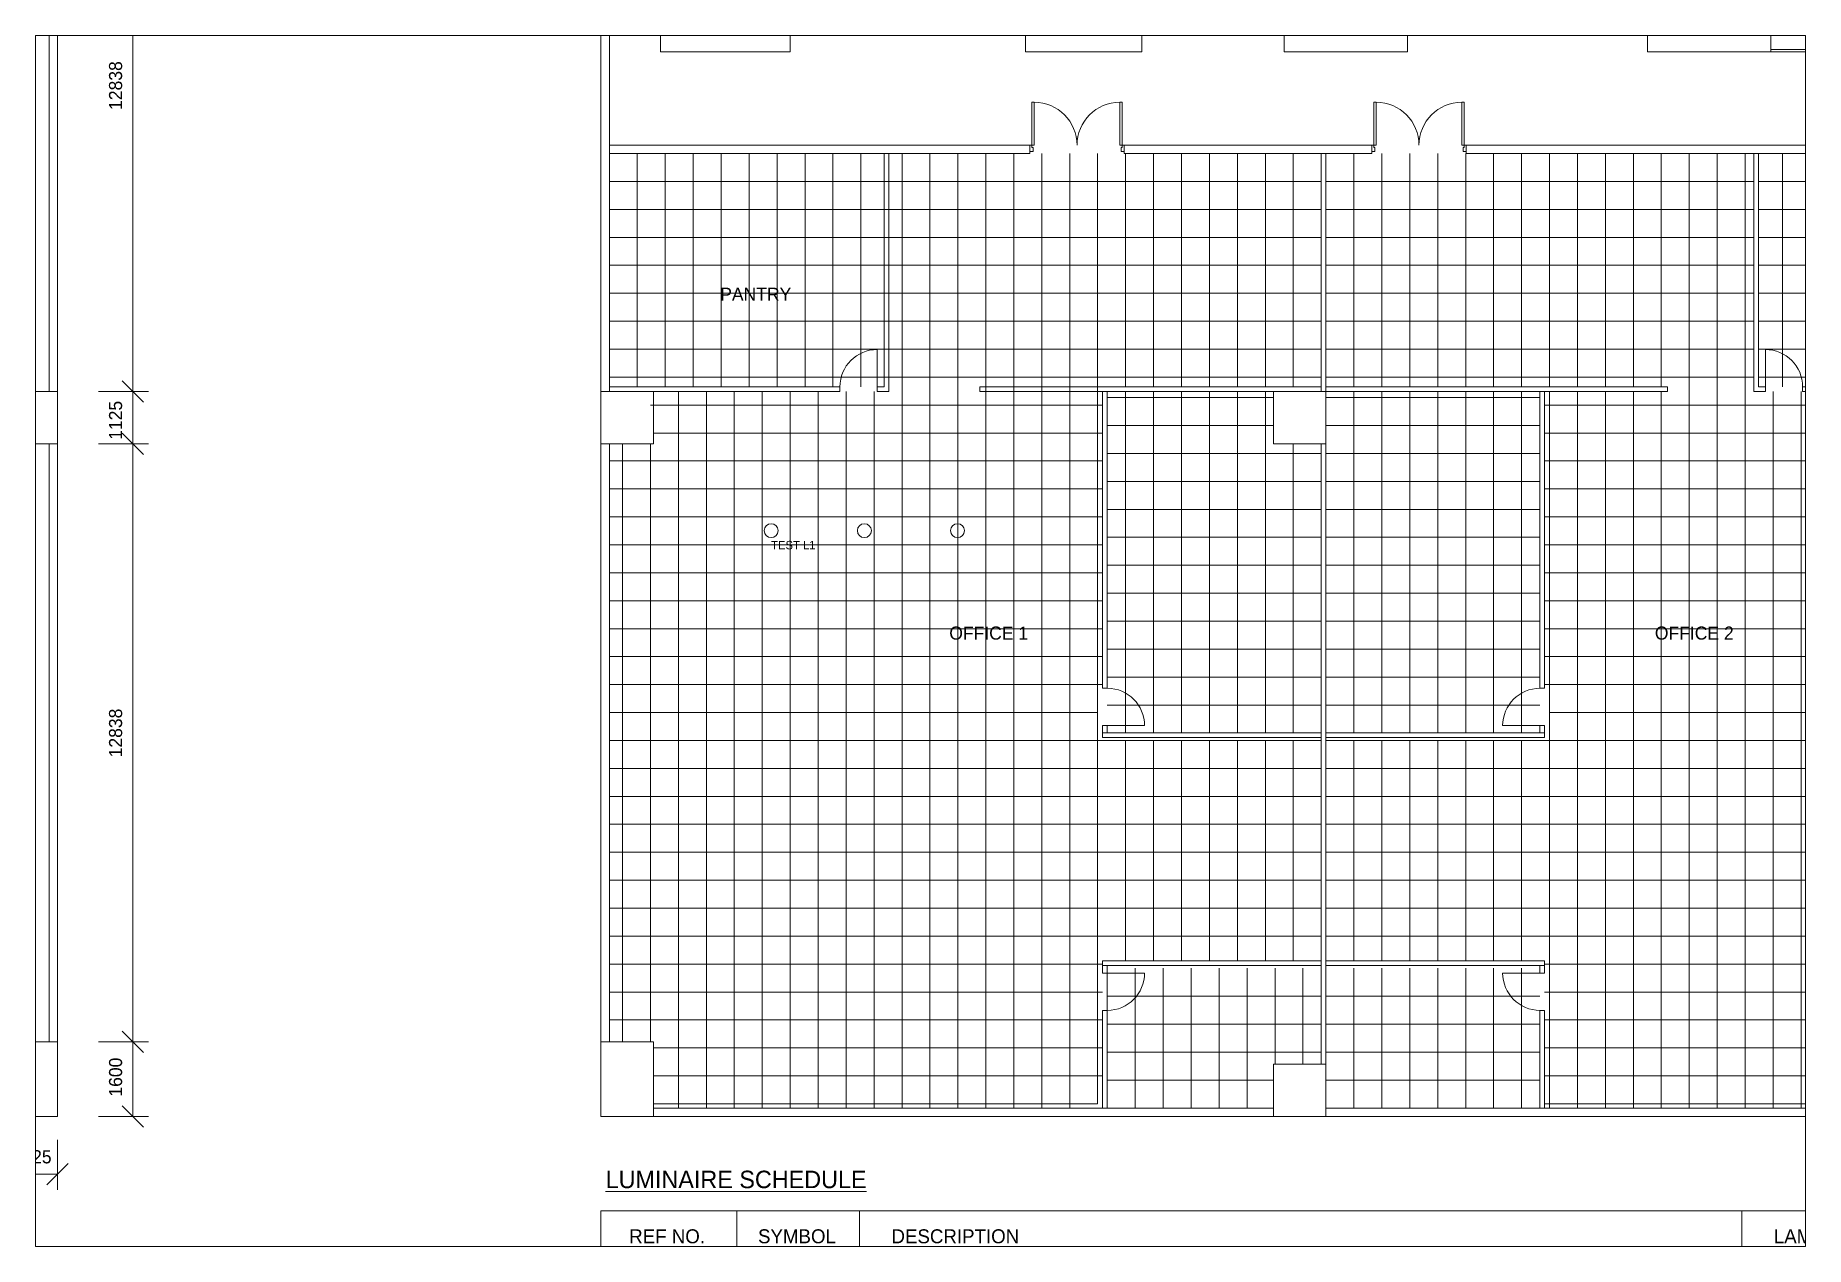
# Paper-space layout 'TEST-LIGHT' of a CAD drawing. Header units: millimetres. Extents: x 20 to 400, y 18 to 278.
# The model-space entities are those that its viewports show. They can reach past a viewport. Long polylines and large blocks are cut down to what shows.
import ezdxf

# ---------------------------------------------------------------- set-up
doc = ezdxf.new("R2010")
doc.units = ezdxf.units.MM
doc.layers.get('0').update_dxf_attribs({"lineweight": 9})
for name, color, linetype, lineweight in [('ARCH', 7, 'Continuous', 5), ('Ceiling Grid', 254, 'Continuous', 5), ('Power', 1, 'Continuous', 18)]:
    doc.layers.add(name, color=color, linetype=linetype, lineweight=lineweight)
doc.layers.add('E-TEST-LIGHT', color=3, linetype='Continuous')

psp = doc.layouts.new('TEST-LIGHT')

msp = doc.modelspace()

# ---------------------------------------------------------------- texts
at = {"linetype": 'ByBlock', "lineweight": 15}
for s, height, p in [('%%ULUMINAIRE SCHEDULE', 375, (64446, 14386)), ('REF NO.', 300, (64952, 13203)), ('SYMBOL', 300, (67717, 13203)), ('DESCRIPTION', 300, (70582, 13203)), ('LAMPS', 300, (89523, 13203))]:
    msp.add_text(s, height=height, dxfattribs=at).set_placement(p)
at = {"layer": 'ARCH', "linetype": 'ByBlock', "lineweight": 9}
for s, p in [('12838', (54066, 37532)), ('1125', (54066, 30450)), ('12838', (54066, 23634)), ('1600', (54066, 16351))]:
    msp.add_text(s, height=281.2, rotation=90, dxfattribs=at).set_placement(p)
for s, p in [('PANTRY', (66906, 33435)), ('OFFICE 1', (71823, 26161)), ('OFFICE 2', (86969, 26161)), ('1125', (51716, 14918))]:
    msp.add_text(s, height=281.2, dxfattribs=at).set_placement(p)
at = {"layer": 'E-TEST-LIGHT', "lineweight": 15}
msp.add_text('TEST L1', height=180, dxfattribs=at).set_placement((68000, 28100))

# ---------------------------------------------------------------- linework, layer by layer
at = {"lineweight": 15}
for p, q in [((54297, 15926), (54297, 45926)), ((54068, 31716), (54525, 31260)), ((53559, 31488), (54635, 31488)), ((54068, 30591), (54525, 30135)), ((53559, 30363), (54635, 30363)), ((53559, 17526), (54635, 17526)), ((54068, 17754), (54525, 17297)), ((54068, 16154), (54525, 15697)), ((53559, 15926), (54635, 15926)), ((52681, 15426), (52681, 14349)), ((52910, 14916), (52453, 14459)), ((7681, 14687), (52681, 14687)), ((67264, 13900), (67264, 8934)), ((69894, 13900), (69894, 8934)), ((88835, 13900), (88835, 8934))]:
    msp.add_line(p, q, dxfattribs=at)
msp.add_lwpolyline([(64346, 13900), (99829, 13900), (99829, 8934), (64346, 8934)], close=True, dxfattribs=at)
at = {"layer": 'ARCH', "lineweight": 15}
for p, q in [((52681, 45926), (52681, 15926)), ((52501, 44326), (52501, 31488)), ((70426, 31588), (70426, 36596)), ((70526, 31488), (70526, 36596)), ((79808, 31488), (79808, 36596)), ((79908, 31488), (79908, 36596)), ((89091, 31488), (89091, 36596)), ((89191, 31588), (89191, 36596)), ((70275, 31488), (70275, 32388)), ((89342, 31488), (89342, 32388)), ((64526, 31588), (69475, 31588)), ((69475, 31588), (69475, 31588)), ((69475, 31588), (69475, 31488)), ((70275, 31588), (70426, 31588)), ((89342, 31588), (89191, 31588)), ((95091, 31588), (90142, 31588)), ((90142, 31588), (90142, 31588)), ((90142, 31588), (90142, 31488)), ((64346, 30363), (64346, 31488)), ((64526, 31488), (69475, 31488)), ((70275, 31488), (70526, 31488)), ((78783, 30363), (78783, 31488)), ((89342, 31488), (89091, 31488)), ((95091, 31488), (90142, 31488)), ((52501, 30363), (52501, 17526)), ((79808, 30363), (79808, 17051)), ((79908, 30363), (79908, 17051)), ((75115, 24316), (76015, 24316)), ((84602, 24316), (83702, 24316)), ((75115, 19003), (76015, 19003)), ((84602, 19003), (83702, 19003)), ((78783, 15926), (78783, 17051)), ((78783, 16106), (65471, 16106)), ((94084, 16106), (79908, 16106)), ((52681, 15926), (7681, 15926)), ((109346, 15926), (64346, 15926))]:
    msp.add_line(p, q, dxfattribs=at)
at = {"layer": 'ARCH', "linetype": 'ByBlock', "lineweight": 9}
for p, q in [((73459, 45726), (73459, 38776)), ((81659, 45726), (81659, 38776)), ((85579, 45726), (85579, 39176)), ((85679, 45726), (85679, 39176)), ((89209, 45726), (89209, 39276)), ((73709, 45176), (73709, 39276)), ((81259, 45176), (81259, 39276)), ((89459, 42826), (89459, 38776)), ((64346, 42331), (64346, 38776)), ((64526, 42151), (64526, 38776)), ((66506, 41051), (66506, 39276)), ((90309, 41326), (90309, 39226)), ((65626, 39276), (65626, 40871)), ((65806, 40871), (66406, 39276)), ((65806, 39276), (66406, 40871)), ((65806, 39276), (65806, 40871)), ((66406, 40871), (66406, 39276)), ((75809, 40301), (75809, 39276)), ((75959, 40301), (75959, 38776)), ((79009, 40301), (79009, 38776)), ((79159, 40301), (79159, 39276)), ((67806, 39546), (67806, 39276)), ((68106, 39546), (68106, 39276)), ((68306, 39851), (68306, 39276)), ((68306, 39771), (68306, 39276)), ((68406, 39851), (68406, 39276)), ((68406, 39771), (68406, 39276)), ((86809, 39276), (86809, 39876)), ((86859, 39276), (86859, 39876)), ((90377, 39776), (90377, 39276)), ((65626, 39276), (65626, 38776)), ((68406, 39276), (65626, 39276)), ((66800, 39286), (66800, 39276)), ((66800, 39286), (66850, 39286)), ((66806, 39316), (66806, 39286)), ((66844, 39298), (66844, 39286)), ((66850, 39286), (66850, 39276)), ((67312, 39286), (67262, 39286)), ((67262, 39286), (67262, 39276)), ((67268, 39298), (67268, 39286)), ((67306, 39316), (67306, 39286)), ((67312, 39286), (67312, 39276)), ((68406, 39276), (68406, 38776)), ((73709, 39276), (75809, 39276)), ((81259, 39276), (79159, 39276)), ((81659, 39276), (83909, 39276)), ((81659, 39176), (84579, 39176)), ((83909, 39276), (84579, 39276)), ((84579, 39176), (84579, 39276)), ((85579, 39176), (85679, 39176)), ((86809, 39276), (86679, 39276)), ((86679, 39176), (86679, 39276)), ((86809, 39176), (86679, 39176)), ((86809, 39276), (89209, 39276)), ((86809, 39276), (86809, 38776)), ((90209, 39326), (90209, 38776)), ((90309, 39326), (90309, 38776)), ((90337, 39276), (90337, 39416)), ((90337, 39276), (90377, 39276)), ((90377, 39276), (90427, 39276)), ((90377, 39276), (90377, 39226)), ((90377, 39226), (90402, 39226)), ((64346, 38776), (64346, 15926)), ((64526, 38776), (64526, 31488)), ((68406, 38776), (65626, 38776)), ((75959, 38776), (73459, 38776)), ((79009, 38776), (81659, 38776)), ((86809, 38776), (89459, 38776)), ((90209, 38826), (89459, 38826)), ((90209, 38776), (89459, 38776)), ((90209, 38776), (90309, 38776)), ((90402, 39136), (90337, 39136)), ((73595, 36776), (73595, 37696)), ((73645, 37696), (73595, 37696)), ((73645, 37696), (73645, 36776)), ((75485, 37696), (75485, 36776)), ((75485, 37696), (75535, 37696)), ((75535, 36776), (75535, 37696)), ((80936, 36776), (80936, 37696)), ((80986, 37696), (80936, 37696)), ((80986, 37696), (80986, 36776)), ((82826, 37696), (82826, 36776)), ((82826, 37696), (82876, 37696)), ((82876, 36776), (82876, 37696)), ((64526, 36776), (73595, 36776)), ((64526, 36596), (73555, 36596)), ((73555, 36776), (73595, 36776)), ((73555, 36636), (73555, 36776)), ((73555, 36761), (73555, 36761)), ((73620, 36636), (73555, 36636)), ((73555, 36636), (73555, 36596)), ((73595, 36776), (73595, 36726)), ((73645, 36776), (73595, 36776)), ((73595, 36726), (73620, 36726)), ((73620, 36726), (73620, 36636)), ((75485, 36776), (75535, 36776)), ((75535, 36726), (75510, 36726)), ((75510, 36726), (75510, 36636)), ((75510, 36636), (75575, 36636)), ((75575, 36776), (75535, 36776)), ((75535, 36776), (75535, 36726)), ((75535, 36776), (80936, 36776)), ((75575, 36636), (75575, 36776)), ((75575, 36761), (75575, 36761)), ((75575, 36636), (75575, 36596)), ((75575, 36596), (80896, 36596)), ((80896, 36776), (80936, 36776)), ((80896, 36636), (80896, 36776)), ((80896, 36761), (80896, 36761)), ((80961, 36636), (80896, 36636)), ((80896, 36636), (80896, 36596)), ((80936, 36776), (80936, 36726)), ((80986, 36776), (80936, 36776)), ((80936, 36726), (80961, 36726)), ((80961, 36726), (80961, 36636)), ((82826, 36776), (82876, 36776)), ((82876, 36726), (82851, 36726)), ((82851, 36726), (82851, 36636)), ((82851, 36636), (82916, 36636)), ((82876, 36776), (95209, 36776)), ((82916, 36776), (82876, 36776)), ((82876, 36776), (82876, 36726)), ((82916, 36636), (82916, 36776)), ((82916, 36761), (82916, 36761)), ((82916, 36636), (82916, 36596)), ((82916, 36596), (95109, 36596)), ((64526, 30363), (64526, 17526))]:
    msp.add_line(p, q, dxfattribs=at)
at = {"layer": 'ARCH', "lineweight": 9}
for p, q in [((64591, 39276), (64591, 40196)), ((64641, 40196), (64641, 39276)), ((85464, 40136), (85464, 39316)), ((85514, 39316), (85514, 40136)), ((85744, 39316), (85744, 40136)), ((85794, 40136), (85794, 39316)), ((64551, 39136), (64551, 39276)), ((64551, 39276), (64591, 39276)), ((64641, 39276), (64591, 39276)), ((64591, 39276), (64591, 39226)), ((64591, 39226), (64616, 39226)), ((64616, 39226), (64616, 39136)), ((65536, 39226), (65536, 39136)), ((65561, 39226), (65536, 39226)), ((65561, 39276), (65561, 39226)), ((65601, 39276), (65561, 39276)), ((65601, 39136), (65601, 39276)), ((84604, 39176), (84604, 39316)), ((84604, 39316), (84644, 39316)), ((84669, 39176), (84604, 39176)), ((84644, 39316), (84644, 39266)), ((84644, 39266), (84669, 39266)), ((84669, 39266), (84669, 39176)), ((85464, 39316), (85514, 39316)), ((85514, 39266), (85489, 39266)), ((85489, 39266), (85489, 39176)), ((85489, 39176), (85554, 39176)), ((85554, 39316), (85514, 39316)), ((85514, 39316), (85514, 39266)), ((85554, 39176), (85554, 39316)), ((85704, 39316), (85744, 39316)), ((85704, 39176), (85704, 39316)), ((85769, 39176), (85704, 39176)), ((85744, 39316), (85744, 39266)), ((85794, 39316), (85744, 39316)), ((85744, 39266), (85769, 39266)), ((85769, 39266), (85769, 39176)), ((86614, 39266), (86589, 39266)), ((86589, 39266), (86589, 39176)), ((86589, 39176), (86654, 39176)), ((86654, 39316), (86614, 39316)), ((86614, 39316), (86614, 39266)), ((86654, 39176), (86654, 39316)), ((64616, 39136), (64551, 39136)), ((65536, 39136), (65601, 39136))]:
    msp.add_line(p, q, dxfattribs=at)
at = {"layer": 'ARCH', "lineweight": 15}
for points in [[(79808, 31588), (72477, 31588), (72477, 31488), (79808, 31488)], [(79908, 31588), (87240, 31588), (87240, 31488), (79908, 31488)], [(51556, 30363), (52681, 30363), (52681, 31488), (51556, 31488)], [(64346, 30363), (65471, 30363), (65471, 31488), (64346, 31488)], [(75215, 25116), (75215, 31488), (75115, 31488), (75115, 25116)], [(78783, 30363), (79908, 30363), (79908, 31488), (78783, 31488)], [(84502, 25116), (84502, 31488), (84602, 31488), (84602, 25116)], [(75215, 24316), (75115, 24316), (75115, 24157), (75215, 24157)], [(79808, 24157), (75115, 24157), (75115, 24057), (79808, 24057)], [(79908, 24157), (84602, 24157), (84602, 24057), (79908, 24057)], [(84502, 24316), (84602, 24316), (84602, 24157), (84502, 24157)], [(79808, 19263), (75115, 19263), (75115, 19163), (79808, 19163)], [(75215, 19003), (75115, 19003), (75115, 19163), (75215, 19163)], [(79908, 19263), (84602, 19263), (84602, 19163), (79908, 19163)], [(84502, 19003), (84602, 19003), (84602, 19163), (84502, 19163)], [(75215, 18203), (75215, 16106), (75115, 16106), (75115, 18203)], [(84502, 18203), (84502, 16106), (84602, 16106), (84602, 18203)], [(51556, 15926), (52681, 15926), (52681, 17526), (51556, 17526)], [(64346, 15926), (65471, 15926), (65471, 17526), (64346, 17526)], [(78783, 15926), (79908, 15926), (79908, 17051), (78783, 17051)]]:
    msp.add_lwpolyline(points, close=True, dxfattribs=at)
at = {"layer": 'ARCH', "lineweight": 9}
for centre, radius, start, end in [((64641, 39276), 920, 0, 90), ((85464, 39316), 820, 90, 180), ((85794, 39316), 820, 0, 90)]:
    msp.add_arc(centre, radius, start, end, dxfattribs=at)
at = {"layer": 'ARCH', "linetype": 'ByBlock', "lineweight": 9}
for centre, radius, start, end in [((66856, 39316), 50, 90, 180), ((66874, 39298), 30, 90, 180), ((67238, 39298), 30, 0, 90), ((67256, 39316), 50, 0, 90), ((73645, 36776), 920, 0, 90), ((75485, 36776), 920, 90, 180), ((80986, 36776), 920, 0, 90), ((82826, 36776), 920, 90, 180)]:
    msp.add_arc(centre, radius, start, end, dxfattribs=at)
at = {"layer": 'ARCH', "lineweight": 15}
for centre, start, end in [((70275, 31588), 90, 180), ((89342, 31588), 0, 90), ((75215, 24316), 0, 90), ((84502, 24316), 90, 180), ((75215, 19003), 270, 0), ((84502, 19003), 180, 270)]:
    msp.add_arc(centre, 800, start, end, dxfattribs=at)
at = {"layer": 'Ceiling Grid', "lineweight": 15}
for p, q in [((64526, 36596), (64526, 35996)), ((65126, 35996), (65126, 36596)), ((65126, 36596), (65126, 35996)), ((65726, 35996), (65726, 36596)), ((65726, 36596), (65726, 35996)), ((66326, 35996), (66326, 36596)), ((66326, 36596), (66326, 35996)), ((66926, 35996), (66926, 36596)), ((66926, 36596), (66926, 35996)), ((67526, 35996), (67526, 36596)), ((67526, 36596), (67526, 35996)), ((68126, 35996), (68126, 36596)), ((68126, 36596), (68126, 35996)), ((68726, 35996), (68726, 36596)), ((68726, 36596), (68726, 35996)), ((69326, 35996), (69326, 36596)), ((69326, 36596), (69326, 35996)), ((69926, 36596), (69926, 35996)), ((69926, 35996), (69926, 36596)), ((70808, 35996), (70808, 36596)), ((70808, 36596), (70808, 35996)), ((71408, 35996), (71408, 36596)), ((71408, 36596), (71408, 35996)), ((72008, 35996), (72008, 36596)), ((72008, 36596), (72008, 35996)), ((72608, 35996), (72608, 36596)), ((72608, 36596), (72608, 35996)), ((73208, 35996), (73208, 36596)), ((73208, 36596), (73208, 35996)), ((73808, 35996), (73808, 36596)), ((73808, 36596), (73808, 35996)), ((74408, 35996), (74408, 36596)), ((74408, 36596), (74408, 35996)), ((75008, 35996), (75008, 36596)), ((75008, 36596), (75008, 35996)), ((75608, 35996), (75608, 36596)), ((75608, 36596), (75608, 35996)), ((76208, 35996), (76208, 36596)), ((76208, 36596), (76208, 35996)), ((76808, 35996), (76808, 36596)), ((76808, 36596), (76808, 35996)), ((77408, 35996), (77408, 36596)), ((77408, 36596), (77408, 35996)), ((78008, 35996), (78008, 36596)), ((78008, 36596), (78008, 35996)), ((78608, 35996), (78608, 36596)), ((78608, 36596), (78608, 35996)), ((79208, 36596), (79208, 35996)), ((79208, 35996), (79208, 36596)), ((80508, 36596), (80508, 35996)), ((80508, 35996), (80508, 36596)), ((81108, 35996), (81108, 36596)), ((81108, 36596), (81108, 35996)), ((81708, 35996), (81708, 36596)), ((81708, 36596), (81708, 35996)), ((82308, 35996), (82308, 36596)), ((82308, 36596), (82308, 35996)), ((82908, 35996), (82908, 36596)), ((82908, 36596), (82908, 35996)), ((83508, 35996), (83508, 36596)), ((83508, 36596), (83508, 35996)), ((84108, 35996), (84108, 36596)), ((84108, 36596), (84108, 35996)), ((84708, 35996), (84708, 36596)), ((84708, 36596), (84708, 35996)), ((85308, 35996), (85308, 36596)), ((85308, 36596), (85308, 35996)), ((85908, 35996), (85908, 36596)), ((85908, 36596), (85908, 35996)), ((86508, 35996), (86508, 36596)), ((86508, 36596), (86508, 35996)), ((87108, 35996), (87108, 36596)), ((87108, 36596), (87108, 35996)), ((87708, 35996), (87708, 36596)), ((87708, 36596), (87708, 35996)), ((88308, 35996), (88308, 36596)), ((88308, 36596), (88308, 35996)), ((88908, 36596), (88908, 35996)), ((89709, 35996), (89709, 36596)), ((90309, 35996), (90309, 36596)), ((90309, 36596), (90309, 35996)), ((64526, 35996), (65126, 35996)), ((65126, 35996), (65726, 35996)), ((65726, 35996), (66326, 35996)), ((66326, 35996), (66926, 35996)), ((66926, 35996), (67526, 35996)), ((67526, 35996), (68126, 35996)), ((68126, 35996), (68726, 35996)), ((68726, 35996), (69326, 35996)), ((69326, 35996), (69926, 35996)), ((70526, 35996), (69926, 35996)), ((69926, 35996), (69926, 35396)), ((69926, 35996), (70526, 35996)), ((70808, 35996), (70526, 35996)), ((70526, 35996), (70808, 35996)), ((70808, 35396), (70808, 35996)), ((70808, 35996), (71408, 35996)), ((71408, 35996), (72008, 35996)), ((72008, 35996), (72608, 35996)), ((72608, 35996), (73208, 35996)), ((73208, 35996), (73808, 35996)), ((73808, 35996), (74408, 35996)), ((74408, 35996), (75008, 35996)), ((75008, 35996), (75608, 35996)), ((75608, 35996), (76208, 35996)), ((76208, 35996), (76808, 35996)), ((76808, 35996), (77408, 35996)), ((77408, 35996), (78008, 35996)), ((78008, 35996), (78608, 35996)), ((78608, 35996), (79208, 35996)), ((79808, 35996), (79208, 35996)), ((79208, 35996), (79208, 35396)), ((79208, 35996), (79808, 35996)), ((79908, 35996), (80508, 35996)), ((80508, 35996), (79908, 35996)), ((80508, 35996), (80508, 35396)), ((81108, 35996), (80508, 35996)), ((81708, 35996), (81108, 35996)), ((82308, 35996), (81708, 35996)), ((82908, 35996), (82308, 35996)), ((83508, 35996), (82908, 35996)), ((84108, 35996), (83508, 35996)), ((84708, 35996), (84108, 35996)), ((85308, 35996), (84708, 35996)), ((85908, 35996), (85308, 35996)), ((86508, 35996), (85908, 35996)), ((87108, 35996), (86508, 35996)), ((87708, 35996), (87108, 35996)), ((88308, 35996), (87708, 35996)), ((88908, 35996), (88308, 35996)), ((89091, 35996), (88908, 35996)), ((89091, 35996), (89091, 35996)), ((89709, 35996), (89191, 35996)), ((90309, 35996), (89709, 35996)), ((90909, 35996), (90309, 35996)), ((70526, 35396), (69926, 35396)), ((69926, 35396), (69926, 34796)), ((69926, 35396), (70526, 35396)), ((70808, 35396), (70526, 35396)), ((70526, 35396), (70808, 35396)), ((70808, 34796), (70808, 35396)), ((79808, 35396), (79208, 35396)), ((79208, 35396), (79208, 34796)), ((79208, 35396), (79808, 35396)), ((79908, 35396), (80508, 35396)), ((80508, 35396), (79908, 35396)), ((80508, 35396), (80508, 34796)), ((89091, 35396), (88908, 35396)), ((89091, 35396), (89091, 35396)), ((89709, 35396), (89191, 35396)), ((70526, 34796), (69926, 34796)), ((69926, 34796), (69926, 34196)), ((69926, 34796), (70526, 34796)), ((70808, 34796), (70526, 34796)), ((70526, 34796), (70808, 34796)), ((70808, 34196), (70808, 34796)), ((79808, 34796), (79208, 34796)), ((79208, 34796), (79208, 34196)), ((79208, 34796), (79808, 34796)), ((79908, 34796), (80508, 34796)), ((80508, 34796), (79908, 34796)), ((80508, 34796), (80508, 34196)), ((89091, 34796), (88908, 34796)), ((89091, 34796), (89091, 34796)), ((89709, 34796), (89191, 34796)), ((70526, 34196), (69926, 34196)), ((69926, 34196), (69926, 33596)), ((69926, 34196), (70526, 34196)), ((70808, 34196), (70526, 34196)), ((70526, 34196), (70808, 34196)), ((70808, 33596), (70808, 34196)), ((79808, 34196), (79208, 34196)), ((79208, 34196), (79208, 33596)), ((79208, 34196), (79808, 34196)), ((79908, 34196), (80508, 34196)), ((80508, 34196), (79908, 34196)), ((80508, 34196), (80508, 33596)), ((89091, 34196), (88908, 34196)), ((89091, 34196), (89091, 34196)), ((89709, 34196), (89191, 34196)), ((70526, 33596), (69926, 33596)), ((69926, 33596), (69926, 32996)), ((69926, 33596), (70526, 33596)), ((70808, 33596), (70526, 33596)), ((70526, 33596), (70808, 33596)), ((70808, 32996), (70808, 33596)), ((79808, 33596), (79208, 33596)), ((79208, 33596), (79208, 32996)), ((79208, 33596), (79808, 33596)), ((79908, 33596), (80508, 33596)), ((80508, 33596), (79908, 33596)), ((80508, 33596), (80508, 32996)), ((89091, 33596), (88908, 33596)), ((89091, 33596), (89091, 33596)), ((89709, 33596), (89191, 33596)), ((70526, 32996), (69926, 32996)), ((69926, 32996), (69926, 32396)), ((69926, 32996), (70526, 32996)), ((70808, 32996), (70526, 32996)), ((70526, 32996), (70808, 32996)), ((70808, 32396), (70808, 32996)), ((79808, 32996), (79208, 32996)), ((79208, 32996), (79208, 32396)), ((79208, 32996), (79808, 32996)), ((79908, 32996), (80508, 32996)), ((80508, 32996), (79908, 32996)), ((80508, 32996), (80508, 32396)), ((89091, 32996), (88908, 32996)), ((89091, 32996), (89091, 32996)), ((89709, 32996), (89191, 32996)), ((70526, 32396), (69926, 32396)), ((69926, 32396), (69926, 31796)), ((69926, 32396), (70526, 32396)), ((70808, 32396), (70526, 32396)), ((70526, 32396), (70808, 32396)), ((70808, 31796), (70808, 32396)), ((79808, 32396), (79208, 32396)), ((79208, 32396), (79208, 31796)), ((79208, 32396), (79808, 32396)), ((79908, 32396), (80508, 32396)), ((80508, 32396), (79908, 32396)), ((80508, 32396), (80508, 31796)), ((89091, 32396), (88908, 32396)), ((89091, 32396), (89091, 32396)), ((89709, 32396), (89191, 32396)), ((65126, 31796), (65126, 31588)), ((65726, 31796), (65726, 31588)), ((66326, 31796), (66326, 31588)), ((66926, 31796), (66926, 31588)), ((67526, 31796), (67526, 31588)), ((68126, 31796), (68126, 31588)), ((68726, 31796), (68726, 31588)), ((69326, 31796), (69326, 31588)), ((69926, 31796), (70526, 31796)), ((69926, 31796), (69926, 31588)), ((70808, 31796), (70526, 31796)), ((70808, 31196), (70808, 31796)), ((75608, 31796), (75008, 31796)), ((75008, 31796), (75008, 31196)), ((75608, 31588), (75608, 31796)), ((76208, 31796), (75608, 31796)), ((75608, 31796), (75608, 31588)), ((76208, 31588), (76208, 31796)), ((76808, 31796), (76208, 31796)), ((76208, 31796), (76208, 31588)), ((76808, 31588), (76808, 31796)), ((77408, 31796), (76808, 31796)), ((76808, 31796), (76808, 31588)), ((77408, 31588), (77408, 31796)), ((78008, 31796), (77408, 31796)), ((77408, 31796), (77408, 31588)), ((78008, 31588), (78008, 31796)), ((78608, 31796), (78008, 31796)), ((78008, 31796), (78008, 31588)), ((78608, 31588), (78608, 31796)), ((79208, 31796), (78608, 31796)), ((78608, 31796), (78608, 31588)), ((79208, 31588), (79208, 31796)), ((79808, 31796), (79208, 31796)), ((79208, 31796), (79208, 31588)), ((79208, 31796), (79808, 31796)), ((79908, 31796), (80508, 31796)), ((80508, 31796), (79908, 31796)), ((80508, 31796), (80508, 31588)), ((80508, 31796), (81108, 31796)), ((80508, 31588), (80508, 31796)), ((81108, 31796), (81108, 31588)), ((81108, 31796), (81708, 31796)), ((81108, 31588), (81108, 31796)), ((81708, 31796), (81708, 31588)), ((81708, 31796), (82308, 31796)), ((81708, 31588), (81708, 31796)), ((82308, 31796), (82308, 31588)), ((82308, 31796), (82908, 31796)), ((82308, 31588), (82308, 31796)), ((82908, 31796), (82908, 31588)), ((82908, 31796), (83508, 31796)), ((82908, 31588), (82908, 31796)), ((83508, 31796), (83508, 31588)), ((83508, 31796), (84108, 31796)), ((83508, 31588), (83508, 31796)), ((84108, 31796), (84108, 31588)), ((84108, 31796), (84708, 31796)), ((84108, 31588), (84108, 31796)), ((84708, 31796), (84708, 31588)), ((88908, 31196), (88908, 31796)), ((89091, 31796), (88908, 31796)), ((89091, 31796), (89091, 31796)), ((89709, 31796), (89191, 31796)), ((89709, 31796), (89709, 31588)), ((90309, 31796), (90309, 31588)), ((65408, 31196), (66008, 31196)), ((66008, 31196), (65471, 31196)), ((66008, 31196), (66008, 31488)), ((66008, 31488), (66008, 31196)), ((66008, 31196), (66608, 31196)), ((66008, 30596), (66008, 31196)), ((66608, 31196), (66608, 31488)), ((66608, 31488), (66608, 31196)), ((66608, 31196), (67208, 31196)), ((67208, 31196), (67208, 31488)), ((67208, 31488), (67208, 31196)), ((67208, 31196), (67808, 31196)), ((67808, 31196), (67808, 31488)), ((67808, 31488), (67808, 31196)), ((67808, 31196), (68408, 31196)), ((68408, 31196), (68408, 31488)), ((68408, 31488), (68408, 31196)), ((68408, 31196), (69008, 31196)), ((69008, 31196), (69008, 31488)), ((69008, 31488), (69008, 31196)), ((69008, 31196), (69608, 31196)), ((69608, 31196), (69608, 31488)), ((69608, 31488), (69608, 31196)), ((69608, 31196), (70208, 31196)), ((70208, 31196), (70208, 31488)), ((70208, 31196), (70808, 31196)), ((75115, 31196), (75008, 31196)), ((75008, 31196), (75008, 30596)), ((75008, 31196), (75115, 31196)), ((75008, 31196), (75115, 31196)), ((75115, 31196), (75008, 31196)), ((75008, 31196), (75008, 30596)), ((75608, 31357), (75215, 31357)), ((75608, 31357), (75608, 31488)), ((75608, 30757), (75608, 31357)), ((76208, 31357), (76208, 31488)), ((76808, 31357), (76808, 31488)), ((77408, 31357), (77408, 31488)), ((78008, 31357), (78008, 31488)), ((78608, 31357), (78608, 31488)), ((78783, 31357), (78608, 31357)), ((78608, 31357), (78608, 30757)), ((79908, 31357), (80508, 31357)), ((80508, 31357), (80508, 31488)), ((80508, 31357), (80508, 30757)), ((81108, 31357), (81108, 31488)), ((81708, 31357), (81708, 31488)), ((82308, 31357), (82308, 31488)), ((82908, 31357), (82908, 31488)), ((83508, 31357), (83508, 31488)), ((84108, 31357), (84108, 31488)), ((84108, 31357), (84502, 31357)), ((84108, 30757), (84108, 31357)), ((84708, 31196), (84602, 31196)), ((84602, 31196), (84708, 31196)), ((84708, 31196), (84602, 31196)), ((84602, 31196), (84708, 31196)), ((84708, 31488), (84708, 31196)), ((84708, 31196), (84708, 30596)), ((84708, 31196), (84708, 30596)), ((89508, 31196), (88908, 31196)), ((89508, 31196), (89508, 31488)), ((90108, 31196), (89508, 31196)), ((90108, 31488), (90108, 31196)), ((90108, 31196), (90108, 31488)), ((90708, 31196), (90108, 31196)), ((65471, 30596), (66008, 30596)), ((75115, 30596), (75008, 30596)), ((75008, 30596), (75008, 29996)), ((75008, 30596), (75115, 30596)), ((75008, 30596), (75115, 30596)), ((75115, 30596), (75008, 30596)), ((75008, 30596), (75008, 29996)), ((75608, 30757), (75215, 30757)), ((75215, 30757), (75608, 30757)), ((75608, 30157), (75608, 30757)), ((78608, 30757), (78783, 30757)), ((78783, 30757), (78608, 30757)), ((78608, 30757), (78608, 30157)), ((80508, 30757), (79908, 30757)), ((79908, 30757), (80508, 30757)), ((80508, 30757), (80508, 30157)), ((84108, 30757), (84502, 30757)), ((84108, 30157), (84108, 30757)), ((84502, 30757), (84108, 30757)), ((84708, 30596), (84602, 30596)), ((84602, 30596), (84708, 30596)), ((84708, 30596), (84602, 30596)), ((84602, 30596), (84708, 30596)), ((84708, 30596), (84708, 29996)), ((84708, 30596), (84708, 29996)), ((64808, 29996), (64808, 30363)), ((64808, 30363), (64808, 29996)), ((65408, 29996), (65408, 30363)), ((75608, 30157), (75215, 30157)), ((75215, 30157), (75608, 30157)), ((75608, 29557), (75608, 30157)), ((78608, 30157), (79208, 30157)), ((79208, 30157), (79208, 30363)), ((79208, 30363), (79208, 30157)), ((79208, 30157), (79808, 30157)), ((79808, 30157), (79208, 30157)), ((79208, 30157), (79208, 29557)), ((80508, 30157), (79908, 30157)), ((79908, 30157), (80508, 30157)), ((80508, 30157), (80508, 29557)), ((84108, 30157), (84502, 30157)), ((84108, 29557), (84108, 30157)), ((84502, 30157), (84108, 30157)), ((64526, 29996), (64808, 29996)), ((64808, 29996), (64526, 29996)), ((64808, 29996), (65408, 29996)), ((64808, 29396), (64808, 29996)), ((75115, 29996), (75008, 29996)), ((75008, 29996), (75008, 29396)), ((75008, 29996), (75115, 29996)), ((75008, 29996), (75115, 29996)), ((75115, 29996), (75008, 29996)), ((75008, 29996), (75008, 29396)), ((84708, 29996), (84602, 29996)), ((84602, 29996), (84708, 29996)), ((84708, 29996), (84602, 29996)), ((84602, 29996), (84708, 29996)), ((84708, 29996), (84708, 29396)), ((84708, 29996), (84708, 29396)), ((64808, 29396), (64526, 29396)), ((64526, 29396), (64808, 29396)), ((64808, 28796), (64808, 29396)), ((75115, 29396), (75008, 29396)), ((75008, 29396), (75008, 28796)), ((75008, 29396), (75115, 29396)), ((75608, 29557), (75215, 29557)), ((75215, 29557), (75608, 29557)), ((75608, 28957), (75608, 29557)), ((79208, 29557), (79808, 29557)), ((79808, 29557), (79208, 29557)), ((79208, 29557), (79208, 28957)), ((80508, 29557), (79908, 29557)), ((79908, 29557), (80508, 29557)), ((80508, 29557), (80508, 28957)), ((84108, 29557), (84502, 29557)), ((84108, 28957), (84108, 29557)), ((84502, 29557), (84108, 29557)), ((84708, 29396), (84602, 29396)), ((84602, 29396), (84708, 29396)), ((84708, 29396), (84708, 28796)), ((75608, 28957), (75215, 28957)), ((75215, 28957), (75608, 28957)), ((75608, 28357), (75608, 28957)), ((79208, 28957), (79808, 28957)), ((79808, 28957), (79208, 28957)), ((79208, 28957), (79208, 28357)), ((80508, 28957), (79908, 28957)), ((79908, 28957), (80508, 28957)), ((80508, 28957), (80508, 28357)), ((84108, 28957), (84502, 28957)), ((84108, 28357), (84108, 28957)), ((84502, 28957), (84108, 28957)), ((64808, 28796), (64526, 28796)), ((64526, 28796), (64808, 28796)), ((64808, 28196), (64808, 28796)), ((75115, 28796), (75008, 28796)), ((75008, 28796), (75008, 28196)), ((75008, 28796), (75115, 28796)), ((75008, 28796), (75115, 28796)), ((75115, 28796), (75008, 28796)), ((75008, 28796), (75008, 28196)), ((84708, 28796), (84602, 28796)), ((84602, 28796), (84708, 28796)), ((84708, 28796), (84602, 28796)), ((84602, 28796), (84708, 28796)), ((84708, 28796), (84708, 28196)), ((84708, 28796), (84708, 28196)), ((64808, 28196), (64526, 28196)), ((64526, 28196), (64808, 28196)), ((64808, 27596), (64808, 28196)), ((75115, 28196), (75008, 28196)), ((75008, 28196), (75008, 27596)), ((75008, 28196), (75115, 28196)), ((75008, 28196), (75115, 28196)), ((75115, 28196), (75008, 28196)), ((75008, 28196), (75008, 27596)), ((75608, 28357), (75215, 28357)), ((75215, 28357), (75608, 28357)), ((75608, 27757), (75608, 28357)), ((79208, 28357), (79808, 28357)), ((79808, 28357), (79208, 28357)), ((79208, 28357), (79208, 27757)), ((80508, 28357), (79908, 28357)), ((79908, 28357), (80508, 28357)), ((80508, 28357), (80508, 27757)), ((84108, 28357), (84502, 28357)), ((84108, 27757), (84108, 28357)), ((84502, 28357), (84108, 28357)), ((84708, 28196), (84602, 28196)), ((84602, 28196), (84708, 28196)), ((84708, 28196), (84602, 28196)), ((84602, 28196), (84708, 28196)), ((84708, 28196), (84708, 27596)), ((84708, 28196), (84708, 27596)), ((75608, 27757), (75215, 27757)), ((75215, 27757), (75608, 27757)), ((75608, 27157), (75608, 27757)), ((79208, 27757), (79808, 27757)), ((79808, 27757), (79208, 27757)), ((79208, 27757), (79208, 27157)), ((80508, 27757), (79908, 27757)), ((79908, 27757), (80508, 27757)), ((80508, 27757), (80508, 27157)), ((84108, 27757), (84502, 27757)), ((84108, 27157), (84108, 27757)), ((84502, 27757), (84108, 27757)), ((64808, 27596), (64526, 27596)), ((64526, 27596), (64808, 27596)), ((64808, 26996), (64808, 27596)), ((75115, 27596), (75008, 27596)), ((75008, 27596), (75008, 26996)), ((75008, 27596), (75115, 27596)), ((75008, 27596), (75115, 27596)), ((75115, 27596), (75008, 27596)), ((75008, 27596), (75008, 26996)), ((84708, 27596), (84602, 27596)), ((84602, 27596), (84708, 27596)), ((84708, 27596), (84602, 27596)), ((84602, 27596), (84708, 27596)), ((84708, 27596), (84708, 26996)), ((84708, 27596), (84708, 26996)), ((64808, 26996), (64526, 26996)), ((64526, 26996), (64808, 26996)), ((64808, 26396), (64808, 26996)), ((75115, 26996), (75008, 26996)), ((75008, 26996), (75008, 26396)), ((75008, 26996), (75115, 26996)), ((75608, 27157), (75215, 27157)), ((75215, 27157), (75608, 27157)), ((75608, 26557), (75608, 27157)), ((79208, 27157), (79808, 27157)), ((79808, 27157), (79208, 27157)), ((79208, 27157), (79208, 26557)), ((80508, 27157), (79908, 27157)), ((79908, 27157), (80508, 27157)), ((80508, 27157), (80508, 26557)), ((84108, 27157), (84502, 27157)), ((84108, 26557), (84108, 27157)), ((84502, 27157), (84108, 27157)), ((84708, 26996), (84602, 26996)), ((84602, 26996), (84708, 26996)), ((84708, 26996), (84708, 26396)), ((64808, 26396), (64526, 26396)), ((64526, 26396), (64808, 26396)), ((64808, 25796), (64808, 26396)), ((75115, 26396), (75008, 26396)), ((75008, 26396), (75008, 25796)), ((75008, 26396), (75115, 26396)), ((75608, 26557), (75215, 26557)), ((75215, 26557), (75608, 26557)), ((75608, 25957), (75608, 26557)), ((79208, 26557), (79808, 26557)), ((79808, 26557), (79208, 26557)), ((79208, 26557), (79208, 25957)), ((80508, 26557), (79908, 26557)), ((79908, 26557), (80508, 26557)), ((80508, 26557), (80508, 25957)), ((84108, 26557), (84502, 26557)), ((84108, 25957), (84108, 26557)), ((84502, 26557), (84108, 26557)), ((84708, 26396), (84602, 26396)), ((84602, 26396), (84708, 26396)), ((84708, 26396), (84708, 25796)), ((75608, 25957), (75215, 25957)), ((75215, 25957), (75608, 25957)), ((75608, 25357), (75608, 25957)), ((79208, 25957), (79808, 25957)), ((79808, 25957), (79208, 25957)), ((79208, 25957), (79208, 25357)), ((80508, 25957), (79908, 25957)), ((79908, 25957), (80508, 25957)), ((80508, 25957), (80508, 25357)), ((84108, 25957), (84502, 25957)), ((84108, 25357), (84108, 25957)), ((84502, 25957), (84108, 25957)), ((64808, 25796), (64526, 25796)), ((64526, 25796), (64808, 25796)), ((64808, 25196), (64808, 25796)), ((75115, 25796), (75008, 25796)), ((75008, 25796), (75008, 25196)), ((75008, 25796), (75115, 25796)), ((84708, 25796), (84602, 25796)), ((84602, 25796), (84708, 25796)), ((84708, 25796), (84708, 25196)), ((64808, 25196), (64526, 25196)), ((64526, 25196), (64808, 25196)), ((64808, 24596), (64808, 25196)), ((75115, 25196), (75008, 25196)), ((75008, 25196), (75008, 24596)), ((75008, 25196), (75115, 25196)), ((75608, 25357), (75215, 25357)), ((75215, 25357), (75608, 25357)), ((75608, 24757), (75608, 25357)), ((79208, 25357), (79808, 25357)), ((79808, 25357), (79208, 25357)), ((79208, 25357), (79208, 24757)), ((80508, 25357), (79908, 25357)), ((79908, 25357), (80508, 25357)), ((80508, 25357), (80508, 24757)), ((84108, 25357), (84502, 25357)), ((84108, 24757), (84108, 25357)), ((84502, 25357), (84108, 25357)), ((84708, 25196), (84602, 25196)), ((84602, 25196), (84708, 25196)), ((84708, 25196), (84708, 24596)), ((75608, 24757), (75215, 24757)), ((75215, 24757), (75608, 24757)), ((75608, 24157), (75608, 24757)), ((76208, 24757), (75608, 24757)), ((75608, 24757), (75608, 24157)), ((76208, 24157), (76208, 24757)), ((76808, 24757), (76208, 24757)), ((76208, 24757), (76208, 24157)), ((76808, 24157), (76808, 24757)), ((77408, 24757), (76808, 24757)), ((76808, 24757), (76808, 24157)), ((77408, 24157), (77408, 24757)), ((78008, 24757), (77408, 24757)), ((77408, 24757), (77408, 24157)), ((78008, 24157), (78008, 24757)), ((78608, 24757), (78008, 24757)), ((78008, 24757), (78008, 24157)), ((78608, 24157), (78608, 24757)), ((79208, 24757), (78608, 24757)), ((78608, 24757), (78608, 24157)), ((79208, 24757), (79808, 24757)), ((79808, 24757), (79208, 24757)), ((79208, 24757), (79208, 24157)), ((79208, 24157), (79208, 24757)), ((80508, 24757), (79908, 24757)), ((79908, 24757), (80508, 24757)), ((80508, 24757), (80508, 24157)), ((80508, 24757), (81108, 24757)), ((80508, 24157), (80508, 24757)), ((81108, 24757), (81708, 24757)), ((81108, 24157), (81108, 24757)), ((81108, 24757), (81108, 24157)), ((81708, 24757), (82308, 24757)), ((81708, 24157), (81708, 24757)), ((81708, 24757), (81708, 24157)), ((82308, 24757), (82908, 24757)), ((82308, 24157), (82308, 24757)), ((82308, 24757), (82308, 24157)), ((82908, 24757), (83508, 24757)), ((82908, 24157), (82908, 24757)), ((82908, 24757), (82908, 24157)), ((83508, 24757), (84108, 24757)), ((83508, 24157), (83508, 24757)), ((83508, 24757), (83508, 24157)), ((84108, 24757), (84502, 24757)), ((84108, 24157), (84108, 24757)), ((84502, 24757), (84108, 24757)), ((84108, 24757), (84108, 24157)), ((64808, 24596), (64526, 24596)), ((64526, 24596), (64808, 24596)), ((64808, 23996), (64808, 24596)), ((75008, 24596), (75008, 23996)), ((84708, 24596), (84708, 23996)), ((64808, 23996), (64526, 23996)), ((64526, 23996), (64808, 23996)), ((64808, 23396), (64808, 23996)), ((79208, 23996), (79208, 23396)), ((79808, 23996), (79208, 23996)), ((79208, 23996), (79208, 23396)), ((80508, 23996), (79908, 23996)), ((80508, 23996), (80508, 23396)), ((80508, 23396), (80508, 23996)), ((64808, 23396), (64526, 23396)), ((64526, 23396), (64808, 23396)), ((64808, 22796), (64808, 23396)), ((79808, 23396), (79208, 23396)), ((79208, 23396), (79208, 22796)), ((79208, 23396), (79808, 23396)), ((79208, 23396), (79808, 23396)), ((79908, 23396), (80508, 23396)), ((80508, 23396), (79908, 23396)), ((79908, 23396), (80508, 23396)), ((80508, 23396), (80508, 22796)), ((64808, 22796), (64526, 22796)), ((64526, 22796), (64808, 22796)), ((64808, 22196), (64808, 22796)), ((79808, 22796), (79208, 22796)), ((79208, 22796), (79208, 22196)), ((79208, 22796), (79808, 22796)), ((79908, 22796), (80508, 22796)), ((80508, 22796), (79908, 22796)), ((80508, 22796), (80508, 22196)), ((64808, 22196), (64526, 22196)), ((64526, 22196), (64808, 22196)), ((64808, 21596), (64808, 22196)), ((79808, 22196), (79208, 22196)), ((79208, 22196), (79208, 21596)), ((79208, 22196), (79808, 22196)), ((79908, 22196), (80508, 22196)), ((80508, 22196), (79908, 22196)), ((80508, 22196), (80508, 21596)), ((64808, 21596), (64526, 21596)), ((64526, 21596), (64808, 21596)), ((64808, 20996), (64808, 21596)), ((79808, 21596), (79208, 21596)), ((79208, 21596), (79208, 20996)), ((79208, 21596), (79808, 21596)), ((79908, 21596), (80508, 21596)), ((80508, 21596), (79908, 21596)), ((80508, 21596), (80508, 20996)), ((64808, 20996), (64526, 20996)), ((64526, 20996), (64808, 20996)), ((64808, 20396), (64808, 20996)), ((79808, 20996), (79208, 20996)), ((79208, 20996), (79208, 20396)), ((79208, 20996), (79808, 20996)), ((79908, 20996), (80508, 20996)), ((80508, 20996), (79908, 20996)), ((80508, 20996), (80508, 20396)), ((64808, 20396), (64526, 20396)), ((64526, 20396), (64808, 20396)), ((64808, 19796), (64808, 20396)), ((79808, 20396), (79208, 20396)), ((79208, 20396), (79208, 19796)), ((79208, 20396), (79808, 20396)), ((79908, 20396), (80508, 20396)), ((80508, 20396), (79908, 20396)), ((80508, 20396), (80508, 19796)), ((64808, 19796), (64526, 19796)), ((64526, 19796), (64808, 19796)), ((64808, 19196), (64808, 19796)), ((76208, 19796), (75608, 19796)), ((75608, 19796), (75608, 19263)), ((76208, 19263), (76208, 19796)), ((76808, 19796), (76208, 19796)), ((76208, 19796), (76208, 19263)), ((76808, 19263), (76808, 19796)), ((77408, 19796), (76808, 19796)), ((76808, 19796), (76808, 19263)), ((77408, 19263), (77408, 19796)), ((78008, 19796), (77408, 19796)), ((77408, 19796), (77408, 19263)), ((78008, 19263), (78008, 19796)), ((78608, 19796), (78008, 19796)), ((78008, 19796), (78008, 19263)), ((78608, 19263), (78608, 19796)), ((79208, 19796), (78608, 19796)), ((78608, 19796), (78608, 19263)), ((79208, 19263), (79208, 19796)), ((79808, 19796), (79208, 19796)), ((79208, 19796), (79208, 19263)), ((79208, 19796), (79808, 19796)), ((79908, 19796), (80508, 19796)), ((80508, 19796), (79908, 19796)), ((80508, 19796), (80508, 19263)), ((80508, 19796), (81108, 19796)), ((80508, 19263), (80508, 19796)), ((81108, 19796), (81108, 19263)), ((81108, 19796), (81708, 19796)), ((81108, 19263), (81108, 19796)), ((81708, 19796), (81708, 19263)), ((81708, 19796), (82308, 19796)), ((81708, 19263), (81708, 19796)), ((82308, 19796), (82308, 19263)), ((82308, 19796), (82908, 19796)), ((82308, 19263), (82308, 19796)), ((82908, 19796), (82908, 19263)), ((82908, 19796), (83508, 19796)), ((82908, 19263), (82908, 19796)), ((83508, 19796), (83508, 19263)), ((83508, 19796), (84108, 19796)), ((83508, 19263), (83508, 19796)), ((84108, 19796), (84108, 19263)), ((64808, 19196), (64526, 19196)), ((64526, 19196), (64808, 19196)), ((64808, 18596), (64808, 19196)), ((75008, 19196), (75008, 18596)), ((75215, 19106), (75215, 18506)), ((75815, 18506), (75815, 19106)), ((75815, 19106), (75815, 18506)), ((76415, 18506), (76415, 19106)), ((76415, 19106), (76415, 18506)), ((77015, 18506), (77015, 19106)), ((77015, 19106), (77015, 18506)), ((77615, 18506), (77615, 19106)), ((77615, 19106), (77615, 18506)), ((78215, 18506), (78215, 19106)), ((78215, 19106), (78215, 18506)), ((78815, 18506), (78815, 19106)), ((78815, 19106), (78815, 18506)), ((79415, 18506), (79415, 19106)), ((80508, 18506), (80508, 19106)), ((80508, 19106), (80508, 18506)), ((81108, 18506), (81108, 19106)), ((81108, 19106), (81108, 18506)), ((81708, 18506), (81708, 19106)), ((81708, 19106), (81708, 18506)), ((82308, 18506), (82308, 19106)), ((82308, 19106), (82308, 18506)), ((82908, 19106), (82908, 18506)), ((82908, 18506), (82908, 19106)), ((83508, 18506), (83508, 19106)), ((83508, 19106), (83508, 18506)), ((84108, 18506), (84108, 19106)), ((84602, 19196), (84708, 19196)), ((84708, 19196), (84708, 18596)), ((64808, 18596), (64526, 18596)), ((64526, 18596), (64808, 18596)), ((64808, 17996), (64808, 18596)), ((75115, 18596), (75008, 18596)), ((75008, 18596), (75008, 17996)), ((75008, 18596), (75115, 18596)), ((75215, 18506), (75815, 18506)), ((75815, 18506), (76415, 18506)), ((76415, 18506), (77015, 18506)), ((77015, 18506), (77615, 18506)), ((77615, 18506), (78215, 18506)), ((78215, 18506), (78815, 18506)), ((78815, 18506), (79415, 18506)), ((79415, 18506), (79808, 18506)), ((80508, 18506), (79908, 18506)), ((79908, 18506), (80508, 18506)), ((80508, 17906), (80508, 18506)), ((80508, 18506), (81108, 18506)), ((81108, 18506), (81708, 18506)), ((81708, 18506), (82308, 18506)), ((82308, 18506), (82908, 18506)), ((82908, 18506), (83508, 18506)), ((83508, 18506), (84108, 18506)), ((84108, 18506), (84502, 18506)), ((84708, 18596), (84602, 18596)), ((84602, 18596), (84708, 18596)), ((84708, 18596), (84708, 17996)), ((64808, 17996), (64526, 17996)), ((64526, 17996), (64808, 17996)), ((64808, 17526), (64808, 17996)), ((65408, 17996), (64808, 17996)), ((64808, 17996), (64808, 17526)), ((65408, 17526), (65408, 17996)), ((66008, 17996), (65408, 17996)), ((66008, 17396), (66008, 17996)), ((75115, 17996), (75008, 17996)), ((75008, 17996), (75008, 17396)), ((75008, 17996), (75115, 17996)), ((79415, 17906), (79808, 17906)), ((80508, 17906), (79908, 17906)), ((79908, 17906), (80508, 17906)), ((80508, 17306), (80508, 17906)), ((84108, 17906), (84502, 17906)), ((84108, 17906), (84502, 17906)), ((84708, 17996), (84602, 17996)), ((84602, 17996), (84708, 17996)), ((84708, 17996), (84708, 17396)), ((66008, 17396), (65471, 17396)), ((66008, 16796), (66008, 17396)), ((75115, 17396), (75008, 17396)), ((75008, 17396), (75008, 16796)), ((75008, 17396), (75115, 17396)), ((78815, 17306), (78215, 17306)), ((78215, 17306), (78215, 16706)), ((78815, 17051), (78815, 17306)), ((79415, 17306), (79415, 17051)), ((79415, 17306), (79808, 17306)), ((80508, 17306), (79908, 17306)), ((79908, 17306), (80508, 17306)), ((80508, 16706), (80508, 17306)), ((84108, 17306), (84502, 17306)), ((84708, 17396), (84602, 17396)), ((84602, 17396), (84708, 17396)), ((84708, 17396), (84708, 16796)), ((66008, 16796), (65471, 16796)), ((65471, 16796), (66008, 16796)), ((66008, 16196), (66008, 16796)), ((75115, 16796), (75008, 16796)), ((75008, 16796), (75008, 16196)), ((75008, 16796), (75115, 16796)), ((84708, 16796), (84602, 16796)), ((84602, 16796), (84708, 16796)), ((84708, 16796), (84708, 16196)), ((75815, 16706), (75215, 16706)), ((75215, 16706), (75215, 16106)), ((75815, 16106), (75815, 16706)), ((76415, 16706), (75815, 16706)), ((75815, 16706), (75815, 16106)), ((76415, 16106), (76415, 16706)), ((77015, 16706), (76415, 16706)), ((76415, 16706), (76415, 16106)), ((77015, 16106), (77015, 16706)), ((77615, 16706), (77015, 16706)), ((77015, 16706), (77015, 16106)), ((77615, 16106), (77615, 16706)), ((78215, 16706), (77615, 16706)), ((77615, 16706), (77615, 16106)), ((78783, 16706), (78215, 16706)), ((78215, 16706), (78215, 16106)), ((78215, 16706), (78783, 16706)), ((78215, 16106), (78215, 16706)), ((80508, 16706), (79908, 16706)), ((79908, 16706), (80508, 16706)), ((80508, 16106), (80508, 16706)), ((81108, 16706), (80508, 16706)), ((80508, 16706), (80508, 16106)), ((81108, 16106), (81108, 16706)), ((81708, 16706), (81108, 16706)), ((81108, 16706), (81108, 16106)), ((81708, 16106), (81708, 16706)), ((82308, 16706), (81708, 16706)), ((81708, 16706), (81708, 16106)), ((82308, 16106), (82308, 16706)), ((82908, 16706), (82308, 16706)), ((82308, 16706), (82308, 16106)), ((83508, 16706), (82908, 16706)), ((82908, 16706), (82908, 16106)), ((82908, 16106), (82908, 16706)), ((83508, 16106), (83508, 16706)), ((84108, 16706), (83508, 16706)), ((83508, 16706), (83508, 16106)), ((84108, 16706), (84502, 16706)), ((84108, 16706), (84502, 16706)), ((84108, 16106), (84108, 16706)), ((66008, 16196), (65471, 16196)), ((65471, 16196), (66008, 16196)), ((66008, 16106), (66008, 16196)), ((66608, 16196), (66008, 16196)), ((66008, 16196), (66008, 16106)), ((66608, 16106), (66608, 16196)), ((67208, 16196), (66608, 16196)), ((66608, 16196), (66608, 16106)), ((67208, 16106), (67208, 16196)), ((67808, 16196), (67208, 16196)), ((67208, 16196), (67208, 16106)), ((67808, 16106), (67808, 16196)), ((68408, 16196), (67808, 16196)), ((67808, 16196), (67808, 16106)), ((68408, 16106), (68408, 16196)), ((69008, 16196), (68408, 16196)), ((68408, 16196), (68408, 16106)), ((69008, 16106), (69008, 16196)), ((69608, 16196), (69008, 16196)), ((69008, 16196), (69008, 16106)), ((69608, 16106), (69608, 16196)), ((70208, 16196), (69608, 16196)), ((69608, 16196), (69608, 16106)), ((70208, 16106), (70208, 16196)), ((70808, 16196), (70208, 16196)), ((70208, 16196), (70208, 16106)), ((70808, 16106), (70808, 16196)), ((71408, 16196), (70808, 16196)), ((70808, 16196), (70808, 16106)), ((71408, 16106), (71408, 16196)), ((72008, 16196), (71408, 16196)), ((71408, 16196), (71408, 16106)), ((72008, 16106), (72008, 16196)), ((72608, 16196), (72008, 16196)), ((72008, 16196), (72008, 16106)), ((72608, 16106), (72608, 16196)), ((73208, 16196), (72608, 16196)), ((72608, 16196), (72608, 16106)), ((73208, 16106), (73208, 16196)), ((73808, 16196), (73208, 16196)), ((73208, 16196), (73208, 16106)), ((73808, 16106), (73808, 16196)), ((74408, 16196), (73808, 16196)), ((73808, 16196), (73808, 16106)), ((74408, 16106), (74408, 16196)), ((75008, 16196), (74408, 16196)), ((74408, 16196), (74408, 16106)), ((84708, 16196), (84602, 16196)), ((84602, 16196), (84708, 16196)), ((84708, 16196), (84708, 16106)), ((84708, 16196), (85308, 16196)), ((84708, 16106), (84708, 16196)), ((85308, 16196), (85308, 16106)), ((85308, 16196), (85908, 16196)), ((85308, 16106), (85308, 16196)), ((85908, 16196), (85908, 16106)), ((85908, 16196), (86508, 16196)), ((85908, 16106), (85908, 16196)), ((86508, 16196), (86508, 16106)), ((86508, 16196), (87108, 16196)), ((86508, 16106), (86508, 16196)), ((87108, 16196), (87108, 16106)), ((87108, 16196), (87708, 16196)), ((87108, 16106), (87108, 16196)), ((87708, 16196), (87708, 16106)), ((87708, 16196), (88308, 16196)), ((87708, 16106), (87708, 16196)), ((88308, 16196), (88308, 16106)), ((88308, 16196), (88908, 16196)), ((88308, 16106), (88308, 16196)), ((88908, 16196), (88908, 16106)), ((88908, 16196), (89508, 16196)), ((88908, 16106), (88908, 16196)), ((89508, 16196), (89508, 16106)), ((89508, 16196), (90108, 16196)), ((89508, 16106), (89508, 16196)), ((90108, 16196), (90108, 16106)), ((90108, 16196), (90708, 16196)), ((90108, 16106), (90108, 16196))]:
    msp.add_line(p, q, dxfattribs=at)
for points in [[(65126, 35996), (64526, 35996), (64526, 35396), (65126, 35396)], [(65726, 35996), (65126, 35996), (65126, 35396), (65726, 35396)], [(66326, 35996), (65726, 35996), (65726, 35396), (66326, 35396)], [(66926, 35996), (66326, 35996), (66326, 35396), (66926, 35396)], [(67526, 35996), (66926, 35996), (66926, 35396), (67526, 35396)], [(68126, 35996), (67526, 35996), (67526, 35396), (68126, 35396)], [(68726, 35996), (68126, 35996), (68126, 35396), (68726, 35396)], [(69326, 35996), (68726, 35996), (68726, 35396), (69326, 35396)], [(69926, 35996), (69326, 35996), (69326, 35396), (69926, 35396)], [(71408, 35996), (70808, 35996), (70808, 35396), (71408, 35396)], [(72008, 35996), (71408, 35996), (71408, 35396), (72008, 35396)], [(72608, 35996), (72008, 35996), (72008, 35396), (72608, 35396)], [(73208, 35996), (72608, 35996), (72608, 35396), (73208, 35396)], [(73808, 35996), (73208, 35996), (73208, 35396), (73808, 35396)], [(74408, 35996), (73808, 35996), (73808, 35396), (74408, 35396)], [(75008, 35996), (74408, 35996), (74408, 35396), (75008, 35396)], [(75608, 35996), (75008, 35996), (75008, 35396), (75608, 35396)], [(76208, 35996), (75608, 35996), (75608, 35396), (76208, 35396)], [(76808, 35996), (76208, 35996), (76208, 35396), (76808, 35396)], [(77408, 35996), (76808, 35996), (76808, 35396), (77408, 35396)], [(78008, 35996), (77408, 35996), (77408, 35396), (78008, 35396)], [(78608, 35996), (78008, 35996), (78008, 35396), (78608, 35396)], [(79208, 35996), (78608, 35996), (78608, 35396), (79208, 35396)], [(80508, 35996), (81108, 35996), (81108, 35396), (80508, 35396)], [(81108, 35996), (81708, 35996), (81708, 35396), (81108, 35396)], [(81708, 35996), (82308, 35996), (82308, 35396), (81708, 35396)], [(82308, 35996), (82908, 35996), (82908, 35396), (82308, 35396)], [(82908, 35996), (83508, 35996), (83508, 35396), (82908, 35396)], [(83508, 35996), (84108, 35996), (84108, 35396), (83508, 35396)], [(84108, 35996), (84708, 35996), (84708, 35396), (84108, 35396)], [(84708, 35996), (85308, 35996), (85308, 35396), (84708, 35396)], [(85308, 35996), (85908, 35996), (85908, 35396), (85308, 35396)], [(85908, 35996), (86508, 35996), (86508, 35396), (85908, 35396)], [(86508, 35996), (87108, 35996), (87108, 35396), (86508, 35396)], [(87108, 35996), (87708, 35996), (87708, 35396), (87108, 35396)], [(87708, 35996), (88308, 35996), (88308, 35396), (87708, 35396)], [(88308, 35996), (88908, 35996), (88908, 35396), (88308, 35396)], [(89709, 35996), (90309, 35996), (90309, 35396), (89709, 35396)], [(90309, 35996), (90909, 35996), (90909, 35396), (90309, 35396)], [(65126, 35396), (64526, 35396), (64526, 34796), (65126, 34796)], [(65726, 35396), (65126, 35396), (65126, 34796), (65726, 34796)], [(66326, 35396), (65726, 35396), (65726, 34796), (66326, 34796)], [(66926, 35396), (66326, 35396), (66326, 34796), (66926, 34796)], [(67526, 35396), (66926, 35396), (66926, 34796), (67526, 34796)], [(68126, 35396), (67526, 35396), (67526, 34796), (68126, 34796)], [(68726, 35396), (68126, 35396), (68126, 34796), (68726, 34796)], [(69326, 35396), (68726, 35396), (68726, 34796), (69326, 34796)], [(69926, 35396), (69326, 35396), (69326, 34796), (69926, 34796)], [(71408, 35396), (70808, 35396), (70808, 34796), (71408, 34796)], [(72008, 35396), (71408, 35396), (71408, 34796), (72008, 34796)], [(72608, 35396), (72008, 35396), (72008, 34796), (72608, 34796)], [(73208, 35396), (72608, 35396), (72608, 34796), (73208, 34796)], [(73808, 35396), (73208, 35396), (73208, 34796), (73808, 34796)], [(74408, 35396), (73808, 35396), (73808, 34796), (74408, 34796)], [(75008, 35396), (74408, 35396), (74408, 34796), (75008, 34796)], [(75608, 35396), (75008, 35396), (75008, 34796), (75608, 34796)], [(76208, 35396), (75608, 35396), (75608, 34796), (76208, 34796)], [(76808, 35396), (76208, 35396), (76208, 34796), (76808, 34796)], [(77408, 35396), (76808, 35396), (76808, 34796), (77408, 34796)], [(78008, 35396), (77408, 35396), (77408, 34796), (78008, 34796)], [(78608, 35396), (78008, 35396), (78008, 34796), (78608, 34796)], [(79208, 35396), (78608, 35396), (78608, 34796), (79208, 34796)], [(80508, 35396), (81108, 35396), (81108, 34796), (80508, 34796)], [(81108, 35396), (81708, 35396), (81708, 34796), (81108, 34796)], [(81708, 35396), (82308, 35396), (82308, 34796), (81708, 34796)], [(82308, 35396), (82908, 35396), (82908, 34796), (82308, 34796)], [(82908, 35396), (83508, 35396), (83508, 34796), (82908, 34796)], [(83508, 35396), (84108, 35396), (84108, 34796), (83508, 34796)], [(84108, 35396), (84708, 35396), (84708, 34796), (84108, 34796)], [(84708, 35396), (85308, 35396), (85308, 34796), (84708, 34796)], [(85308, 35396), (85908, 35396), (85908, 34796), (85308, 34796)], [(85908, 35396), (86508, 35396), (86508, 34796), (85908, 34796)], [(86508, 35396), (87108, 35396), (87108, 34796), (86508, 34796)], [(87108, 35396), (87708, 35396), (87708, 34796), (87108, 34796)], [(87708, 35396), (88308, 35396), (88308, 34796), (87708, 34796)], [(88308, 35396), (88908, 35396), (88908, 34796), (88308, 34796)], [(89709, 35396), (90309, 35396), (90309, 34796), (89709, 34796)], [(90309, 35396), (90909, 35396), (90909, 34796), (90309, 34796)], [(65126, 34796), (64526, 34796), (64526, 34196), (65126, 34196)], [(65726, 34796), (65126, 34796), (65126, 34196), (65726, 34196)], [(66326, 34796), (65726, 34796), (65726, 34196), (66326, 34196)], [(66926, 34796), (66326, 34796), (66326, 34196), (66926, 34196)], [(67526, 34796), (66926, 34796), (66926, 34196), (67526, 34196)], [(68126, 34796), (67526, 34796), (67526, 34196), (68126, 34196)], [(68726, 34796), (68126, 34796), (68126, 34196), (68726, 34196)], [(69326, 34796), (68726, 34796), (68726, 34196), (69326, 34196)], [(69926, 34796), (69326, 34796), (69326, 34196), (69926, 34196)], [(71408, 34796), (70808, 34796), (70808, 34196), (71408, 34196)], [(72008, 34796), (71408, 34796), (71408, 34196), (72008, 34196)], [(72608, 34796), (72008, 34796), (72008, 34196), (72608, 34196)], [(73208, 34796), (72608, 34796), (72608, 34196), (73208, 34196)], [(73808, 34796), (73208, 34796), (73208, 34196), (73808, 34196)], [(74408, 34796), (73808, 34796), (73808, 34196), (74408, 34196)], [(75008, 34796), (74408, 34796), (74408, 34196), (75008, 34196)], [(75608, 34796), (75008, 34796), (75008, 34196), (75608, 34196)], [(76208, 34796), (75608, 34796), (75608, 34196), (76208, 34196)], [(76808, 34796), (76208, 34796), (76208, 34196), (76808, 34196)], [(77408, 34796), (76808, 34796), (76808, 34196), (77408, 34196)], [(78008, 34796), (77408, 34796), (77408, 34196), (78008, 34196)], [(78608, 34796), (78008, 34796), (78008, 34196), (78608, 34196)], [(79208, 34796), (78608, 34796), (78608, 34196), (79208, 34196)], [(80508, 34796), (81108, 34796), (81108, 34196), (80508, 34196)], [(81108, 34796), (81708, 34796), (81708, 34196), (81108, 34196)], [(81708, 34796), (82308, 34796), (82308, 34196), (81708, 34196)], [(82308, 34796), (82908, 34796), (82908, 34196), (82308, 34196)], [(82908, 34796), (83508, 34796), (83508, 34196), (82908, 34196)], [(83508, 34796), (84108, 34796), (84108, 34196), (83508, 34196)], [(84108, 34796), (84708, 34796), (84708, 34196), (84108, 34196)], [(84708, 34796), (85308, 34796), (85308, 34196), (84708, 34196)], [(85308, 34796), (85908, 34796), (85908, 34196), (85308, 34196)], [(85908, 34796), (86508, 34796), (86508, 34196), (85908, 34196)], [(86508, 34796), (87108, 34796), (87108, 34196), (86508, 34196)], [(87108, 34796), (87708, 34796), (87708, 34196), (87108, 34196)], [(87708, 34796), (88308, 34796), (88308, 34196), (87708, 34196)], [(88308, 34796), (88908, 34796), (88908, 34196), (88308, 34196)], [(89709, 34796), (90309, 34796), (90309, 34196), (89709, 34196)], [(90309, 34796), (90909, 34796), (90909, 34196), (90309, 34196)], [(65126, 34196), (64526, 34196), (64526, 33596), (65126, 33596)], [(65726, 34196), (65126, 34196), (65126, 33596), (65726, 33596)], [(66326, 34196), (65726, 34196), (65726, 33596), (66326, 33596)], [(66926, 34196), (66326, 34196), (66326, 33596), (66926, 33596)], [(67526, 34196), (66926, 34196), (66926, 33596), (67526, 33596)], [(68126, 34196), (67526, 34196), (67526, 33596), (68126, 33596)], [(68726, 34196), (68126, 34196), (68126, 33596), (68726, 33596)], [(69326, 34196), (68726, 34196), (68726, 33596), (69326, 33596)], [(69926, 34196), (69326, 34196), (69326, 33596), (69926, 33596)], [(71408, 34196), (70808, 34196), (70808, 33596), (71408, 33596)], [(72008, 34196), (71408, 34196), (71408, 33596), (72008, 33596)], [(72608, 34196), (72008, 34196), (72008, 33596), (72608, 33596)], [(73208, 34196), (72608, 34196), (72608, 33596), (73208, 33596)], [(73808, 34196), (73208, 34196), (73208, 33596), (73808, 33596)], [(74408, 34196), (73808, 34196), (73808, 33596), (74408, 33596)], [(75008, 34196), (74408, 34196), (74408, 33596), (75008, 33596)], [(75608, 34196), (75008, 34196), (75008, 33596), (75608, 33596)], [(76208, 34196), (75608, 34196), (75608, 33596), (76208, 33596)], [(76808, 34196), (76208, 34196), (76208, 33596), (76808, 33596)], [(77408, 34196), (76808, 34196), (76808, 33596), (77408, 33596)], [(78008, 34196), (77408, 34196), (77408, 33596), (78008, 33596)], [(78608, 34196), (78008, 34196), (78008, 33596), (78608, 33596)], [(79208, 34196), (78608, 34196), (78608, 33596), (79208, 33596)], [(80508, 34196), (81108, 34196), (81108, 33596), (80508, 33596)], [(81108, 34196), (81708, 34196), (81708, 33596), (81108, 33596)], [(81708, 34196), (82308, 34196), (82308, 33596), (81708, 33596)], [(82308, 34196), (82908, 34196), (82908, 33596), (82308, 33596)], [(82908, 34196), (83508, 34196), (83508, 33596), (82908, 33596)], [(83508, 34196), (84108, 34196), (84108, 33596), (83508, 33596)], [(84108, 34196), (84708, 34196), (84708, 33596), (84108, 33596)], [(84708, 34196), (85308, 34196), (85308, 33596), (84708, 33596)], [(85308, 34196), (85908, 34196), (85908, 33596), (85308, 33596)], [(85908, 34196), (86508, 34196), (86508, 33596), (85908, 33596)], [(86508, 34196), (87108, 34196), (87108, 33596), (86508, 33596)], [(87108, 34196), (87708, 34196), (87708, 33596), (87108, 33596)], [(87708, 34196), (88308, 34196), (88308, 33596), (87708, 33596)], [(88308, 34196), (88908, 34196), (88908, 33596), (88308, 33596)], [(89709, 34196), (90309, 34196), (90309, 33596), (89709, 33596)], [(90309, 34196), (90909, 34196), (90909, 33596), (90309, 33596)], [(65126, 33596), (64526, 33596), (64526, 32996), (65126, 32996)], [(65726, 33596), (65126, 33596), (65126, 32996), (65726, 32996)], [(66326, 33596), (65726, 33596), (65726, 32996), (66326, 32996)], [(66926, 33596), (66326, 33596), (66326, 32996), (66926, 32996)], [(67526, 33596), (66926, 33596), (66926, 32996), (67526, 32996)], [(68126, 33596), (67526, 33596), (67526, 32996), (68126, 32996)], [(68726, 33596), (68126, 33596), (68126, 32996), (68726, 32996)], [(69326, 33596), (68726, 33596), (68726, 32996), (69326, 32996)], [(69926, 33596), (69326, 33596), (69326, 32996), (69926, 32996)], [(71408, 33596), (70808, 33596), (70808, 32996), (71408, 32996)], [(72008, 33596), (71408, 33596), (71408, 32996), (72008, 32996)], [(72608, 33596), (72008, 33596), (72008, 32996), (72608, 32996)], [(73208, 33596), (72608, 33596), (72608, 32996), (73208, 32996)], [(73808, 33596), (73208, 33596), (73208, 32996), (73808, 32996)], [(74408, 33596), (73808, 33596), (73808, 32996), (74408, 32996)], [(75008, 33596), (74408, 33596), (74408, 32996), (75008, 32996)], [(75608, 33596), (75008, 33596), (75008, 32996), (75608, 32996)], [(76208, 33596), (75608, 33596), (75608, 32996), (76208, 32996)], [(76808, 33596), (76208, 33596), (76208, 32996), (76808, 32996)], [(77408, 33596), (76808, 33596), (76808, 32996), (77408, 32996)], [(78008, 33596), (77408, 33596), (77408, 32996), (78008, 32996)], [(78608, 33596), (78008, 33596), (78008, 32996), (78608, 32996)], [(79208, 33596), (78608, 33596), (78608, 32996), (79208, 32996)], [(80508, 33596), (81108, 33596), (81108, 32996), (80508, 32996)], [(81108, 33596), (81708, 33596), (81708, 32996), (81108, 32996)], [(81708, 33596), (82308, 33596), (82308, 32996), (81708, 32996)], [(82308, 33596), (82908, 33596), (82908, 32996), (82308, 32996)], [(82908, 33596), (83508, 33596), (83508, 32996), (82908, 32996)], [(83508, 33596), (84108, 33596), (84108, 32996), (83508, 32996)], [(84108, 33596), (84708, 33596), (84708, 32996), (84108, 32996)], [(84708, 33596), (85308, 33596), (85308, 32996), (84708, 32996)], [(85308, 33596), (85908, 33596), (85908, 32996), (85308, 32996)], [(85908, 33596), (86508, 33596), (86508, 32996), (85908, 32996)], [(86508, 33596), (87108, 33596), (87108, 32996), (86508, 32996)], [(87108, 33596), (87708, 33596), (87708, 32996), (87108, 32996)], [(87708, 33596), (88308, 33596), (88308, 32996), (87708, 32996)], [(88308, 33596), (88908, 33596), (88908, 32996), (88308, 32996)], [(89709, 33596), (90309, 33596), (90309, 32996), (89709, 32996)], [(90309, 33596), (90909, 33596), (90909, 32996), (90309, 32996)], [(65126, 32996), (64526, 32996), (64526, 32396), (65126, 32396)], [(65726, 32996), (65126, 32996), (65126, 32396), (65726, 32396)], [(66326, 32996), (65726, 32996), (65726, 32396), (66326, 32396)], [(66926, 32996), (66326, 32996), (66326, 32396), (66926, 32396)], [(67526, 32996), (66926, 32996), (66926, 32396), (67526, 32396)], [(68126, 32996), (67526, 32996), (67526, 32396), (68126, 32396)], [(68726, 32996), (68126, 32996), (68126, 32396), (68726, 32396)], [(69326, 32996), (68726, 32996), (68726, 32396), (69326, 32396)], [(69926, 32996), (69326, 32996), (69326, 32396), (69926, 32396)], [(71408, 32996), (70808, 32996), (70808, 32396), (71408, 32396)], [(72008, 32996), (71408, 32996), (71408, 32396), (72008, 32396)], [(72608, 32996), (72008, 32996), (72008, 32396), (72608, 32396)], [(73208, 32996), (72608, 32996), (72608, 32396), (73208, 32396)], [(73808, 32996), (73208, 32996), (73208, 32396), (73808, 32396)], [(74408, 32996), (73808, 32996), (73808, 32396), (74408, 32396)], [(75008, 32996), (74408, 32996), (74408, 32396), (75008, 32396)], [(75608, 32996), (75008, 32996), (75008, 32396), (75608, 32396)], [(76208, 32996), (75608, 32996), (75608, 32396), (76208, 32396)], [(76808, 32996), (76208, 32996), (76208, 32396), (76808, 32396)], [(77408, 32996), (76808, 32996), (76808, 32396), (77408, 32396)], [(78008, 32996), (77408, 32996), (77408, 32396), (78008, 32396)], [(78608, 32996), (78008, 32996), (78008, 32396), (78608, 32396)], [(79208, 32996), (78608, 32996), (78608, 32396), (79208, 32396)], [(80508, 32996), (81108, 32996), (81108, 32396), (80508, 32396)], [(81108, 32996), (81708, 32996), (81708, 32396), (81108, 32396)], [(81708, 32996), (82308, 32996), (82308, 32396), (81708, 32396)], [(82308, 32996), (82908, 32996), (82908, 32396), (82308, 32396)], [(82908, 32996), (83508, 32996), (83508, 32396), (82908, 32396)], [(83508, 32996), (84108, 32996), (84108, 32396), (83508, 32396)], [(84108, 32996), (84708, 32996), (84708, 32396), (84108, 32396)], [(84708, 32996), (85308, 32996), (85308, 32396), (84708, 32396)], [(85308, 32996), (85908, 32996), (85908, 32396), (85308, 32396)], [(85908, 32996), (86508, 32996), (86508, 32396), (85908, 32396)], [(86508, 32996), (87108, 32996), (87108, 32396), (86508, 32396)], [(87108, 32996), (87708, 32996), (87708, 32396), (87108, 32396)], [(87708, 32996), (88308, 32996), (88308, 32396), (87708, 32396)], [(88308, 32996), (88908, 32996), (88908, 32396), (88308, 32396)], [(89709, 32996), (90309, 32996), (90309, 32396), (89709, 32396)], [(90309, 32996), (90909, 32996), (90909, 32396), (90309, 32396)], [(65126, 32396), (64526, 32396), (64526, 31796), (65126, 31796)], [(65726, 32396), (65126, 32396), (65126, 31796), (65726, 31796)], [(66326, 32396), (65726, 32396), (65726, 31796), (66326, 31796)], [(66926, 32396), (66326, 32396), (66326, 31796), (66926, 31796)], [(67526, 32396), (66926, 32396), (66926, 31796), (67526, 31796)], [(68126, 32396), (67526, 32396), (67526, 31796), (68126, 31796)], [(68726, 32396), (68126, 32396), (68126, 31796), (68726, 31796)], [(69326, 32396), (68726, 32396), (68726, 31796), (69326, 31796)], [(69926, 32396), (69326, 32396), (69326, 31796), (69926, 31796)], [(71408, 32396), (70808, 32396), (70808, 31796), (71408, 31796)], [(72008, 32396), (71408, 32396), (71408, 31796), (72008, 31796)], [(72608, 32396), (72008, 32396), (72008, 31796), (72608, 31796)], [(73208, 32396), (72608, 32396), (72608, 31796), (73208, 31796)], [(73808, 32396), (73208, 32396), (73208, 31796), (73808, 31796)], [(74408, 32396), (73808, 32396), (73808, 31796), (74408, 31796)], [(75008, 32396), (74408, 32396), (74408, 31796), (75008, 31796)], [(75608, 32396), (75008, 32396), (75008, 31796), (75608, 31796)], [(76208, 32396), (75608, 32396), (75608, 31796), (76208, 31796)], [(76808, 32396), (76208, 32396), (76208, 31796), (76808, 31796)], [(77408, 32396), (76808, 32396), (76808, 31796), (77408, 31796)], [(78008, 32396), (77408, 32396), (77408, 31796), (78008, 31796)], [(78608, 32396), (78008, 32396), (78008, 31796), (78608, 31796)], [(79208, 32396), (78608, 32396), (78608, 31796), (79208, 31796)], [(80508, 32396), (81108, 32396), (81108, 31796), (80508, 31796)], [(81108, 32396), (81708, 32396), (81708, 31796), (81108, 31796)], [(81708, 32396), (82308, 32396), (82308, 31796), (81708, 31796)], [(82308, 32396), (82908, 32396), (82908, 31796), (82308, 31796)], [(82908, 32396), (83508, 32396), (83508, 31796), (82908, 31796)], [(83508, 32396), (84108, 32396), (84108, 31796), (83508, 31796)], [(84108, 32396), (84708, 32396), (84708, 31796), (84108, 31796)], [(84708, 32396), (85308, 32396), (85308, 31796), (84708, 31796)], [(85308, 32396), (85908, 32396), (85908, 31796), (85308, 31796)], [(85908, 32396), (86508, 32396), (86508, 31796), (85908, 31796)], [(86508, 32396), (87108, 32396), (87108, 31796), (86508, 31796)], [(87108, 32396), (87708, 32396), (87708, 31796), (87108, 31796)], [(87708, 32396), (88308, 32396), (88308, 31796), (87708, 31796)], [(88308, 32396), (88908, 32396), (88908, 31796), (88308, 31796)], [(89709, 32396), (90309, 32396), (90309, 31796), (89709, 31796)], [(90309, 32396), (90909, 32396), (90909, 31796), (90309, 31796)], [(71408, 31796), (70808, 31796), (70808, 31196), (71408, 31196)], [(72008, 31796), (71408, 31796), (71408, 31196), (72008, 31196)], [(72608, 31796), (72008, 31796), (72008, 31196), (72608, 31196)], [(73208, 31796), (72608, 31796), (72608, 31196), (73208, 31196)], [(73808, 31796), (73208, 31796), (73208, 31196), (73808, 31196)], [(74408, 31796), (73808, 31796), (73808, 31196), (74408, 31196)], [(75008, 31796), (74408, 31796), (74408, 31196), (75008, 31196)], [(87708, 31796), (88308, 31796), (88308, 31196), (87708, 31196)], [(88308, 31796), (88908, 31796), (88908, 31196), (88308, 31196)], [(66608, 31196), (66008, 31196), (66008, 30596), (66608, 30596)], [(67208, 31196), (66608, 31196), (66608, 30596), (67208, 30596)], [(67808, 31196), (67208, 31196), (67208, 30596), (67808, 30596)], [(68408, 31196), (67808, 31196), (67808, 30596), (68408, 30596)], [(69008, 31196), (68408, 31196), (68408, 30596), (69008, 30596)], [(69608, 31196), (69008, 31196), (69008, 30596), (69608, 30596)], [(70208, 31196), (69608, 31196), (69608, 30596), (70208, 30596)], [(70808, 31196), (70208, 31196), (70208, 30596), (70808, 30596)], [(71408, 31196), (70808, 31196), (70808, 30596), (71408, 30596)], [(72008, 31196), (71408, 31196), (71408, 30596), (72008, 30596)], [(72608, 31196), (72008, 31196), (72008, 30596), (72608, 30596)], [(73208, 31196), (72608, 31196), (72608, 30596), (73208, 30596)], [(73808, 31196), (73208, 31196), (73208, 30596), (73808, 30596)], [(74408, 31196), (73808, 31196), (73808, 30596), (74408, 30596)], [(75008, 31196), (74408, 31196), (74408, 30596), (75008, 30596)], [(76208, 31357), (75608, 31357), (75608, 30757), (76208, 30757)], [(76808, 31357), (76208, 31357), (76208, 30757), (76808, 30757)], [(77408, 31357), (76808, 31357), (76808, 30757), (77408, 30757)], [(78008, 31357), (77408, 31357), (77408, 30757), (78008, 30757)], [(78608, 31357), (78008, 31357), (78008, 30757), (78608, 30757)], [(80508, 31357), (81108, 31357), (81108, 30757), (80508, 30757)], [(81108, 31357), (81708, 31357), (81708, 30757), (81108, 30757)], [(81708, 31357), (82308, 31357), (82308, 30757), (81708, 30757)], [(82308, 31357), (82908, 31357), (82908, 30757), (82308, 30757)], [(82908, 31357), (83508, 31357), (83508, 30757), (82908, 30757)], [(83508, 31357), (84108, 31357), (84108, 30757), (83508, 30757)], [(84708, 31196), (85308, 31196), (85308, 30596), (84708, 30596)], [(85308, 31196), (85908, 31196), (85908, 30596), (85308, 30596)], [(85908, 31196), (86508, 31196), (86508, 30596), (85908, 30596)], [(86508, 31196), (87108, 31196), (87108, 30596), (86508, 30596)], [(87108, 31196), (87708, 31196), (87708, 30596), (87108, 30596)], [(87708, 31196), (88308, 31196), (88308, 30596), (87708, 30596)], [(88308, 31196), (88908, 31196), (88908, 30596), (88308, 30596)], [(88908, 31196), (89508, 31196), (89508, 30596), (88908, 30596)], [(89508, 31196), (90108, 31196), (90108, 30596), (89508, 30596)], [(90108, 31196), (90708, 31196), (90708, 30596), (90108, 30596)], [(66608, 30596), (66008, 30596), (66008, 29996), (66608, 29996)], [(67208, 30596), (66608, 30596), (66608, 29996), (67208, 29996)], [(67808, 30596), (67208, 30596), (67208, 29996), (67808, 29996)], [(68408, 30596), (67808, 30596), (67808, 29996), (68408, 29996)], [(69008, 30596), (68408, 30596), (68408, 29996), (69008, 29996)], [(69608, 30596), (69008, 30596), (69008, 29996), (69608, 29996)], [(70208, 30596), (69608, 30596), (69608, 29996), (70208, 29996)], [(70808, 30596), (70208, 30596), (70208, 29996), (70808, 29996)], [(71408, 30596), (70808, 30596), (70808, 29996), (71408, 29996)], [(72008, 30596), (71408, 30596), (71408, 29996), (72008, 29996)], [(72608, 30596), (72008, 30596), (72008, 29996), (72608, 29996)], [(73208, 30596), (72608, 30596), (72608, 29996), (73208, 29996)], [(73808, 30596), (73208, 30596), (73208, 29996), (73808, 29996)], [(74408, 30596), (73808, 30596), (73808, 29996), (74408, 29996)], [(75008, 30596), (74408, 30596), (74408, 29996), (75008, 29996)], [(76208, 30757), (75608, 30757), (75608, 30157), (76208, 30157)], [(76808, 30757), (76208, 30757), (76208, 30157), (76808, 30157)], [(77408, 30757), (76808, 30757), (76808, 30157), (77408, 30157)], [(78008, 30757), (77408, 30757), (77408, 30157), (78008, 30157)], [(78608, 30757), (78008, 30757), (78008, 30157), (78608, 30157)], [(80508, 30757), (81108, 30757), (81108, 30157), (80508, 30157)], [(81108, 30757), (81708, 30757), (81708, 30157), (81108, 30157)], [(81708, 30757), (82308, 30757), (82308, 30157), (81708, 30157)], [(82308, 30757), (82908, 30757), (82908, 30157), (82308, 30157)], [(82908, 30757), (83508, 30757), (83508, 30157), (82908, 30157)], [(83508, 30757), (84108, 30757), (84108, 30157), (83508, 30157)], [(84708, 30596), (85308, 30596), (85308, 29996), (84708, 29996)], [(85308, 30596), (85908, 30596), (85908, 29996), (85308, 29996)], [(85908, 30596), (86508, 30596), (86508, 29996), (85908, 29996)], [(86508, 30596), (87108, 30596), (87108, 29996), (86508, 29996)], [(87108, 30596), (87708, 30596), (87708, 29996), (87108, 29996)], [(87708, 30596), (88308, 30596), (88308, 29996), (87708, 29996)], [(88308, 30596), (88908, 30596), (88908, 29996), (88308, 29996)], [(88908, 30596), (89508, 30596), (89508, 29996), (88908, 29996)], [(89508, 30596), (90108, 30596), (90108, 29996), (89508, 29996)], [(90108, 30596), (90708, 30596), (90708, 29996), (90108, 29996)], [(76208, 30157), (75608, 30157), (75608, 29557), (76208, 29557)], [(76808, 30157), (76208, 30157), (76208, 29557), (76808, 29557)], [(77408, 30157), (76808, 30157), (76808, 29557), (77408, 29557)], [(78008, 30157), (77408, 30157), (77408, 29557), (78008, 29557)], [(78608, 30157), (78008, 30157), (78008, 29557), (78608, 29557)], [(79208, 30157), (78608, 30157), (78608, 29557), (79208, 29557)], [(80508, 30157), (81108, 30157), (81108, 29557), (80508, 29557)], [(81108, 30157), (81708, 30157), (81708, 29557), (81108, 29557)], [(81708, 30157), (82308, 30157), (82308, 29557), (81708, 29557)], [(82308, 30157), (82908, 30157), (82908, 29557), (82308, 29557)], [(82908, 30157), (83508, 30157), (83508, 29557), (82908, 29557)], [(83508, 30157), (84108, 30157), (84108, 29557), (83508, 29557)], [(65408, 29996), (64808, 29996), (64808, 29396), (65408, 29396)], [(66008, 29996), (65408, 29996), (65408, 29396), (66008, 29396)], [(66608, 29996), (66008, 29996), (66008, 29396), (66608, 29396)], [(67208, 29996), (66608, 29996), (66608, 29396), (67208, 29396)], [(67808, 29996), (67208, 29996), (67208, 29396), (67808, 29396)], [(68408, 29996), (67808, 29996), (67808, 29396), (68408, 29396)], [(69008, 29996), (68408, 29996), (68408, 29396), (69008, 29396)], [(69608, 29996), (69008, 29996), (69008, 29396), (69608, 29396)], [(70208, 29996), (69608, 29996), (69608, 29396), (70208, 29396)], [(70808, 29996), (70208, 29996), (70208, 29396), (70808, 29396)], [(71408, 29996), (70808, 29996), (70808, 29396), (71408, 29396)], [(72008, 29996), (71408, 29996), (71408, 29396), (72008, 29396)], [(72608, 29996), (72008, 29996), (72008, 29396), (72608, 29396)], [(73208, 29996), (72608, 29996), (72608, 29396), (73208, 29396)], [(73808, 29996), (73208, 29996), (73208, 29396), (73808, 29396)], [(74408, 29996), (73808, 29996), (73808, 29396), (74408, 29396)], [(75008, 29996), (74408, 29996), (74408, 29396), (75008, 29396)], [(84708, 29996), (85308, 29996), (85308, 29396), (84708, 29396)], [(85308, 29996), (85908, 29996), (85908, 29396), (85308, 29396)], [(85908, 29996), (86508, 29996), (86508, 29396), (85908, 29396)], [(86508, 29996), (87108, 29996), (87108, 29396), (86508, 29396)], [(87108, 29996), (87708, 29996), (87708, 29396), (87108, 29396)], [(87708, 29996), (88308, 29996), (88308, 29396), (87708, 29396)], [(88308, 29996), (88908, 29996), (88908, 29396), (88308, 29396)], [(88908, 29996), (89508, 29996), (89508, 29396), (88908, 29396)], [(89508, 29996), (90108, 29996), (90108, 29396), (89508, 29396)], [(90108, 29996), (90708, 29996), (90708, 29396), (90108, 29396)], [(65408, 29396), (64808, 29396), (64808, 28796), (65408, 28796)], [(66008, 29396), (65408, 29396), (65408, 28796), (66008, 28796)], [(66608, 29396), (66008, 29396), (66008, 28796), (66608, 28796)], [(67208, 29396), (66608, 29396), (66608, 28796), (67208, 28796)], [(67808, 29396), (67208, 29396), (67208, 28796), (67808, 28796)], [(68408, 29396), (67808, 29396), (67808, 28796), (68408, 28796)], [(69008, 29396), (68408, 29396), (68408, 28796), (69008, 28796)], [(69608, 29396), (69008, 29396), (69008, 28796), (69608, 28796)], [(70208, 29396), (69608, 29396), (69608, 28796), (70208, 28796)], [(70808, 29396), (70208, 29396), (70208, 28796), (70808, 28796)], [(71408, 29396), (70808, 29396), (70808, 28796), (71408, 28796)], [(72008, 29396), (71408, 29396), (71408, 28796), (72008, 28796)], [(72608, 29396), (72008, 29396), (72008, 28796), (72608, 28796)], [(73208, 29396), (72608, 29396), (72608, 28796), (73208, 28796)], [(73808, 29396), (73208, 29396), (73208, 28796), (73808, 28796)], [(74408, 29396), (73808, 29396), (73808, 28796), (74408, 28796)], [(75008, 29396), (74408, 29396), (74408, 28796), (75008, 28796)], [(76208, 29557), (75608, 29557), (75608, 28957), (76208, 28957)], [(76808, 29557), (76208, 29557), (76208, 28957), (76808, 28957)], [(77408, 29557), (76808, 29557), (76808, 28957), (77408, 28957)], [(78008, 29557), (77408, 29557), (77408, 28957), (78008, 28957)], [(78608, 29557), (78008, 29557), (78008, 28957), (78608, 28957)], [(79208, 29557), (78608, 29557), (78608, 28957), (79208, 28957)], [(80508, 29557), (81108, 29557), (81108, 28957), (80508, 28957)], [(81108, 29557), (81708, 29557), (81708, 28957), (81108, 28957)], [(81708, 29557), (82308, 29557), (82308, 28957), (81708, 28957)], [(82308, 29557), (82908, 29557), (82908, 28957), (82308, 28957)], [(82908, 29557), (83508, 29557), (83508, 28957), (82908, 28957)], [(83508, 29557), (84108, 29557), (84108, 28957), (83508, 28957)], [(84708, 29396), (85308, 29396), (85308, 28796), (84708, 28796)], [(85308, 29396), (85908, 29396), (85908, 28796), (85308, 28796)], [(85908, 29396), (86508, 29396), (86508, 28796), (85908, 28796)], [(86508, 29396), (87108, 29396), (87108, 28796), (86508, 28796)], [(87108, 29396), (87708, 29396), (87708, 28796), (87108, 28796)], [(87708, 29396), (88308, 29396), (88308, 28796), (87708, 28796)], [(88308, 29396), (88908, 29396), (88908, 28796), (88308, 28796)], [(88908, 29396), (89508, 29396), (89508, 28796), (88908, 28796)], [(89508, 29396), (90108, 29396), (90108, 28796), (89508, 28796)], [(90108, 29396), (90708, 29396), (90708, 28796), (90108, 28796)], [(76208, 28957), (75608, 28957), (75608, 28357), (76208, 28357)], [(76808, 28957), (76208, 28957), (76208, 28357), (76808, 28357)], [(77408, 28957), (76808, 28957), (76808, 28357), (77408, 28357)], [(78008, 28957), (77408, 28957), (77408, 28357), (78008, 28357)], [(78608, 28957), (78008, 28957), (78008, 28357), (78608, 28357)], [(79208, 28957), (78608, 28957), (78608, 28357), (79208, 28357)], [(80508, 28957), (81108, 28957), (81108, 28357), (80508, 28357)], [(81108, 28957), (81708, 28957), (81708, 28357), (81108, 28357)], [(81708, 28957), (82308, 28957), (82308, 28357), (81708, 28357)], [(82308, 28957), (82908, 28957), (82908, 28357), (82308, 28357)], [(82908, 28957), (83508, 28957), (83508, 28357), (82908, 28357)], [(83508, 28957), (84108, 28957), (84108, 28357), (83508, 28357)], [(65408, 28796), (64808, 28796), (64808, 28196), (65408, 28196)], [(66008, 28796), (65408, 28796), (65408, 28196), (66008, 28196)], [(66608, 28796), (66008, 28796), (66008, 28196), (66608, 28196)], [(67208, 28796), (66608, 28796), (66608, 28196), (67208, 28196)], [(67808, 28796), (67208, 28796), (67208, 28196), (67808, 28196)], [(68408, 28796), (67808, 28796), (67808, 28196), (68408, 28196)], [(69008, 28796), (68408, 28796), (68408, 28196), (69008, 28196)], [(69608, 28796), (69008, 28796), (69008, 28196), (69608, 28196)], [(70208, 28796), (69608, 28796), (69608, 28196), (70208, 28196)], [(70808, 28796), (70208, 28796), (70208, 28196), (70808, 28196)], [(71408, 28796), (70808, 28796), (70808, 28196), (71408, 28196)], [(72008, 28796), (71408, 28796), (71408, 28196), (72008, 28196)], [(72608, 28796), (72008, 28796), (72008, 28196), (72608, 28196)], [(73208, 28796), (72608, 28796), (72608, 28196), (73208, 28196)], [(73808, 28796), (73208, 28796), (73208, 28196), (73808, 28196)], [(74408, 28796), (73808, 28796), (73808, 28196), (74408, 28196)], [(75008, 28796), (74408, 28796), (74408, 28196), (75008, 28196)], [(84708, 28796), (85308, 28796), (85308, 28196), (84708, 28196)], [(85308, 28796), (85908, 28796), (85908, 28196), (85308, 28196)], [(85908, 28796), (86508, 28796), (86508, 28196), (85908, 28196)], [(86508, 28796), (87108, 28796), (87108, 28196), (86508, 28196)], [(87108, 28796), (87708, 28796), (87708, 28196), (87108, 28196)], [(87708, 28796), (88308, 28796), (88308, 28196), (87708, 28196)], [(88308, 28796), (88908, 28796), (88908, 28196), (88308, 28196)], [(88908, 28796), (89508, 28796), (89508, 28196), (88908, 28196)], [(89508, 28796), (90108, 28796), (90108, 28196), (89508, 28196)], [(90108, 28796), (90708, 28796), (90708, 28196), (90108, 28196)], [(65408, 28196), (64808, 28196), (64808, 27596), (65408, 27596)], [(66008, 28196), (65408, 28196), (65408, 27596), (66008, 27596)], [(66608, 28196), (66008, 28196), (66008, 27596), (66608, 27596)], [(67208, 28196), (66608, 28196), (66608, 27596), (67208, 27596)], [(67808, 28196), (67208, 28196), (67208, 27596), (67808, 27596)], [(68408, 28196), (67808, 28196), (67808, 27596), (68408, 27596)], [(69008, 28196), (68408, 28196), (68408, 27596), (69008, 27596)], [(69608, 28196), (69008, 28196), (69008, 27596), (69608, 27596)], [(70208, 28196), (69608, 28196), (69608, 27596), (70208, 27596)], [(70808, 28196), (70208, 28196), (70208, 27596), (70808, 27596)], [(71408, 28196), (70808, 28196), (70808, 27596), (71408, 27596)], [(72008, 28196), (71408, 28196), (71408, 27596), (72008, 27596)], [(72608, 28196), (72008, 28196), (72008, 27596), (72608, 27596)], [(73208, 28196), (72608, 28196), (72608, 27596), (73208, 27596)], [(73808, 28196), (73208, 28196), (73208, 27596), (73808, 27596)], [(74408, 28196), (73808, 28196), (73808, 27596), (74408, 27596)], [(75008, 28196), (74408, 28196), (74408, 27596), (75008, 27596)], [(76208, 28357), (75608, 28357), (75608, 27757), (76208, 27757)], [(76808, 28357), (76208, 28357), (76208, 27757), (76808, 27757)], [(77408, 28357), (76808, 28357), (76808, 27757), (77408, 27757)], [(78008, 28357), (77408, 28357), (77408, 27757), (78008, 27757)], [(78608, 28357), (78008, 28357), (78008, 27757), (78608, 27757)], [(79208, 28357), (78608, 28357), (78608, 27757), (79208, 27757)], [(80508, 28357), (81108, 28357), (81108, 27757), (80508, 27757)], [(81108, 28357), (81708, 28357), (81708, 27757), (81108, 27757)], [(81708, 28357), (82308, 28357), (82308, 27757), (81708, 27757)], [(82308, 28357), (82908, 28357), (82908, 27757), (82308, 27757)], [(82908, 28357), (83508, 28357), (83508, 27757), (82908, 27757)], [(83508, 28357), (84108, 28357), (84108, 27757), (83508, 27757)], [(84708, 28196), (85308, 28196), (85308, 27596), (84708, 27596)], [(85308, 28196), (85908, 28196), (85908, 27596), (85308, 27596)], [(85908, 28196), (86508, 28196), (86508, 27596), (85908, 27596)], [(86508, 28196), (87108, 28196), (87108, 27596), (86508, 27596)], [(87108, 28196), (87708, 28196), (87708, 27596), (87108, 27596)], [(87708, 28196), (88308, 28196), (88308, 27596), (87708, 27596)], [(88308, 28196), (88908, 28196), (88908, 27596), (88308, 27596)], [(88908, 28196), (89508, 28196), (89508, 27596), (88908, 27596)], [(89508, 28196), (90108, 28196), (90108, 27596), (89508, 27596)], [(90108, 28196), (90708, 28196), (90708, 27596), (90108, 27596)], [(76208, 27757), (75608, 27757), (75608, 27157), (76208, 27157)], [(76808, 27757), (76208, 27757), (76208, 27157), (76808, 27157)], [(77408, 27757), (76808, 27757), (76808, 27157), (77408, 27157)], [(78008, 27757), (77408, 27757), (77408, 27157), (78008, 27157)], [(78608, 27757), (78008, 27757), (78008, 27157), (78608, 27157)], [(79208, 27757), (78608, 27757), (78608, 27157), (79208, 27157)], [(80508, 27757), (81108, 27757), (81108, 27157), (80508, 27157)], [(81108, 27757), (81708, 27757), (81708, 27157), (81108, 27157)], [(81708, 27757), (82308, 27757), (82308, 27157), (81708, 27157)], [(82308, 27757), (82908, 27757), (82908, 27157), (82308, 27157)], [(82908, 27757), (83508, 27757), (83508, 27157), (82908, 27157)], [(83508, 27757), (84108, 27757), (84108, 27157), (83508, 27157)], [(65408, 27596), (64808, 27596), (64808, 26996), (65408, 26996)], [(66008, 27596), (65408, 27596), (65408, 26996), (66008, 26996)], [(66608, 27596), (66008, 27596), (66008, 26996), (66608, 26996)], [(67208, 27596), (66608, 27596), (66608, 26996), (67208, 26996)], [(67808, 27596), (67208, 27596), (67208, 26996), (67808, 26996)], [(68408, 27596), (67808, 27596), (67808, 26996), (68408, 26996)], [(69008, 27596), (68408, 27596), (68408, 26996), (69008, 26996)], [(69608, 27596), (69008, 27596), (69008, 26996), (69608, 26996)], [(70208, 27596), (69608, 27596), (69608, 26996), (70208, 26996)], [(70808, 27596), (70208, 27596), (70208, 26996), (70808, 26996)], [(71408, 27596), (70808, 27596), (70808, 26996), (71408, 26996)], [(72008, 27596), (71408, 27596), (71408, 26996), (72008, 26996)], [(72608, 27596), (72008, 27596), (72008, 26996), (72608, 26996)], [(73208, 27596), (72608, 27596), (72608, 26996), (73208, 26996)], [(73808, 27596), (73208, 27596), (73208, 26996), (73808, 26996)], [(74408, 27596), (73808, 27596), (73808, 26996), (74408, 26996)], [(75008, 27596), (74408, 27596), (74408, 26996), (75008, 26996)], [(84708, 27596), (85308, 27596), (85308, 26996), (84708, 26996)], [(85308, 27596), (85908, 27596), (85908, 26996), (85308, 26996)], [(85908, 27596), (86508, 27596), (86508, 26996), (85908, 26996)], [(86508, 27596), (87108, 27596), (87108, 26996), (86508, 26996)], [(87108, 27596), (87708, 27596), (87708, 26996), (87108, 26996)], [(87708, 27596), (88308, 27596), (88308, 26996), (87708, 26996)], [(88308, 27596), (88908, 27596), (88908, 26996), (88308, 26996)], [(88908, 27596), (89508, 27596), (89508, 26996), (88908, 26996)], [(89508, 27596), (90108, 27596), (90108, 26996), (89508, 26996)], [(90108, 27596), (90708, 27596), (90708, 26996), (90108, 26996)], [(65408, 26996), (64808, 26996), (64808, 26396), (65408, 26396)], [(66008, 26996), (65408, 26996), (65408, 26396), (66008, 26396)], [(66608, 26996), (66008, 26996), (66008, 26396), (66608, 26396)], [(67208, 26996), (66608, 26996), (66608, 26396), (67208, 26396)], [(67808, 26996), (67208, 26996), (67208, 26396), (67808, 26396)], [(68408, 26996), (67808, 26996), (67808, 26396), (68408, 26396)], [(69008, 26996), (68408, 26996), (68408, 26396), (69008, 26396)], [(69608, 26996), (69008, 26996), (69008, 26396), (69608, 26396)], [(70208, 26996), (69608, 26996), (69608, 26396), (70208, 26396)], [(70808, 26996), (70208, 26996), (70208, 26396), (70808, 26396)], [(71408, 26996), (70808, 26996), (70808, 26396), (71408, 26396)], [(72008, 26996), (71408, 26996), (71408, 26396), (72008, 26396)], [(72608, 26996), (72008, 26996), (72008, 26396), (72608, 26396)], [(73208, 26996), (72608, 26996), (72608, 26396), (73208, 26396)], [(73808, 26996), (73208, 26996), (73208, 26396), (73808, 26396)], [(74408, 26996), (73808, 26996), (73808, 26396), (74408, 26396)], [(75008, 26996), (74408, 26996), (74408, 26396), (75008, 26396)], [(76208, 27157), (75608, 27157), (75608, 26557), (76208, 26557)], [(76808, 27157), (76208, 27157), (76208, 26557), (76808, 26557)], [(77408, 27157), (76808, 27157), (76808, 26557), (77408, 26557)], [(78008, 27157), (77408, 27157), (77408, 26557), (78008, 26557)], [(78608, 27157), (78008, 27157), (78008, 26557), (78608, 26557)], [(79208, 27157), (78608, 27157), (78608, 26557), (79208, 26557)], [(80508, 27157), (81108, 27157), (81108, 26557), (80508, 26557)], [(81108, 27157), (81708, 27157), (81708, 26557), (81108, 26557)], [(81708, 27157), (82308, 27157), (82308, 26557), (81708, 26557)], [(82308, 27157), (82908, 27157), (82908, 26557), (82308, 26557)], [(82908, 27157), (83508, 27157), (83508, 26557), (82908, 26557)], [(83508, 27157), (84108, 27157), (84108, 26557), (83508, 26557)], [(84708, 26996), (85308, 26996), (85308, 26396), (84708, 26396)], [(85308, 26996), (85908, 26996), (85908, 26396), (85308, 26396)], [(85908, 26996), (86508, 26996), (86508, 26396), (85908, 26396)], [(86508, 26996), (87108, 26996), (87108, 26396), (86508, 26396)], [(87108, 26996), (87708, 26996), (87708, 26396), (87108, 26396)], [(87708, 26996), (88308, 26996), (88308, 26396), (87708, 26396)], [(88308, 26996), (88908, 26996), (88908, 26396), (88308, 26396)], [(88908, 26996), (89508, 26996), (89508, 26396), (88908, 26396)], [(89508, 26996), (90108, 26996), (90108, 26396), (89508, 26396)], [(90108, 26996), (90708, 26996), (90708, 26396), (90108, 26396)], [(65408, 26396), (64808, 26396), (64808, 25796), (65408, 25796)], [(66008, 26396), (65408, 26396), (65408, 25796), (66008, 25796)], [(66608, 26396), (66008, 26396), (66008, 25796), (66608, 25796)], [(67208, 26396), (66608, 26396), (66608, 25796), (67208, 25796)], [(67808, 26396), (67208, 26396), (67208, 25796), (67808, 25796)], [(68408, 26396), (67808, 26396), (67808, 25796), (68408, 25796)], [(69008, 26396), (68408, 26396), (68408, 25796), (69008, 25796)], [(69608, 26396), (69008, 26396), (69008, 25796), (69608, 25796)], [(70208, 26396), (69608, 26396), (69608, 25796), (70208, 25796)], [(70808, 26396), (70208, 26396), (70208, 25796), (70808, 25796)], [(71408, 26396), (70808, 26396), (70808, 25796), (71408, 25796)], [(72008, 26396), (71408, 26396), (71408, 25796), (72008, 25796)], [(72608, 26396), (72008, 26396), (72008, 25796), (72608, 25796)], [(73208, 26396), (72608, 26396), (72608, 25796), (73208, 25796)], [(73808, 26396), (73208, 26396), (73208, 25796), (73808, 25796)], [(74408, 26396), (73808, 26396), (73808, 25796), (74408, 25796)], [(75008, 26396), (74408, 26396), (74408, 25796), (75008, 25796)], [(76208, 26557), (75608, 26557), (75608, 25957), (76208, 25957)], [(76808, 26557), (76208, 26557), (76208, 25957), (76808, 25957)], [(77408, 26557), (76808, 26557), (76808, 25957), (77408, 25957)], [(78008, 26557), (77408, 26557), (77408, 25957), (78008, 25957)], [(78608, 26557), (78008, 26557), (78008, 25957), (78608, 25957)], [(79208, 26557), (78608, 26557), (78608, 25957), (79208, 25957)], [(80508, 26557), (81108, 26557), (81108, 25957), (80508, 25957)], [(81108, 26557), (81708, 26557), (81708, 25957), (81108, 25957)], [(81708, 26557), (82308, 26557), (82308, 25957), (81708, 25957)], [(82308, 26557), (82908, 26557), (82908, 25957), (82308, 25957)], [(82908, 26557), (83508, 26557), (83508, 25957), (82908, 25957)], [(83508, 26557), (84108, 26557), (84108, 25957), (83508, 25957)], [(84708, 26396), (85308, 26396), (85308, 25796), (84708, 25796)], [(85308, 26396), (85908, 26396), (85908, 25796), (85308, 25796)], [(85908, 26396), (86508, 26396), (86508, 25796), (85908, 25796)], [(86508, 26396), (87108, 26396), (87108, 25796), (86508, 25796)], [(87108, 26396), (87708, 26396), (87708, 25796), (87108, 25796)], [(87708, 26396), (88308, 26396), (88308, 25796), (87708, 25796)], [(88308, 26396), (88908, 26396), (88908, 25796), (88308, 25796)], [(88908, 26396), (89508, 26396), (89508, 25796), (88908, 25796)], [(89508, 26396), (90108, 26396), (90108, 25796), (89508, 25796)], [(90108, 26396), (90708, 26396), (90708, 25796), (90108, 25796)], [(76208, 25957), (75608, 25957), (75608, 25357), (76208, 25357)], [(76808, 25957), (76208, 25957), (76208, 25357), (76808, 25357)], [(77408, 25957), (76808, 25957), (76808, 25357), (77408, 25357)], [(78008, 25957), (77408, 25957), (77408, 25357), (78008, 25357)], [(78608, 25957), (78008, 25957), (78008, 25357), (78608, 25357)], [(79208, 25957), (78608, 25957), (78608, 25357), (79208, 25357)], [(80508, 25957), (81108, 25957), (81108, 25357), (80508, 25357)], [(81108, 25957), (81708, 25957), (81708, 25357), (81108, 25357)], [(81708, 25957), (82308, 25957), (82308, 25357), (81708, 25357)], [(82308, 25957), (82908, 25957), (82908, 25357), (82308, 25357)], [(82908, 25957), (83508, 25957), (83508, 25357), (82908, 25357)], [(83508, 25957), (84108, 25957), (84108, 25357), (83508, 25357)], [(65408, 25796), (64808, 25796), (64808, 25196), (65408, 25196)], [(66008, 25796), (65408, 25796), (65408, 25196), (66008, 25196)], [(66608, 25796), (66008, 25796), (66008, 25196), (66608, 25196)], [(67208, 25796), (66608, 25796), (66608, 25196), (67208, 25196)], [(67808, 25796), (67208, 25796), (67208, 25196), (67808, 25196)], [(68408, 25796), (67808, 25796), (67808, 25196), (68408, 25196)], [(69008, 25796), (68408, 25796), (68408, 25196), (69008, 25196)], [(69608, 25796), (69008, 25796), (69008, 25196), (69608, 25196)], [(70208, 25796), (69608, 25796), (69608, 25196), (70208, 25196)], [(70808, 25796), (70208, 25796), (70208, 25196), (70808, 25196)], [(71408, 25796), (70808, 25796), (70808, 25196), (71408, 25196)], [(72008, 25796), (71408, 25796), (71408, 25196), (72008, 25196)], [(72608, 25796), (72008, 25796), (72008, 25196), (72608, 25196)], [(73208, 25796), (72608, 25796), (72608, 25196), (73208, 25196)], [(73808, 25796), (73208, 25796), (73208, 25196), (73808, 25196)], [(74408, 25796), (73808, 25796), (73808, 25196), (74408, 25196)], [(75008, 25796), (74408, 25796), (74408, 25196), (75008, 25196)], [(84708, 25796), (85308, 25796), (85308, 25196), (84708, 25196)], [(85308, 25796), (85908, 25796), (85908, 25196), (85308, 25196)], [(85908, 25796), (86508, 25796), (86508, 25196), (85908, 25196)], [(86508, 25796), (87108, 25796), (87108, 25196), (86508, 25196)], [(87108, 25796), (87708, 25796), (87708, 25196), (87108, 25196)], [(87708, 25796), (88308, 25796), (88308, 25196), (87708, 25196)], [(88308, 25796), (88908, 25796), (88908, 25196), (88308, 25196)], [(88908, 25796), (89508, 25796), (89508, 25196), (88908, 25196)], [(89508, 25796), (90108, 25796), (90108, 25196), (89508, 25196)], [(90108, 25796), (90708, 25796), (90708, 25196), (90108, 25196)], [(65408, 25196), (64808, 25196), (64808, 24596), (65408, 24596)], [(66008, 25196), (65408, 25196), (65408, 24596), (66008, 24596)], [(66608, 25196), (66008, 25196), (66008, 24596), (66608, 24596)], [(67208, 25196), (66608, 25196), (66608, 24596), (67208, 24596)], [(67808, 25196), (67208, 25196), (67208, 24596), (67808, 24596)], [(68408, 25196), (67808, 25196), (67808, 24596), (68408, 24596)], [(69008, 25196), (68408, 25196), (68408, 24596), (69008, 24596)], [(69608, 25196), (69008, 25196), (69008, 24596), (69608, 24596)], [(70208, 25196), (69608, 25196), (69608, 24596), (70208, 24596)], [(70808, 25196), (70208, 25196), (70208, 24596), (70808, 24596)], [(71408, 25196), (70808, 25196), (70808, 24596), (71408, 24596)], [(72008, 25196), (71408, 25196), (71408, 24596), (72008, 24596)], [(72608, 25196), (72008, 25196), (72008, 24596), (72608, 24596)], [(73208, 25196), (72608, 25196), (72608, 24596), (73208, 24596)], [(73808, 25196), (73208, 25196), (73208, 24596), (73808, 24596)], [(74408, 25196), (73808, 25196), (73808, 24596), (74408, 24596)], [(75008, 25196), (74408, 25196), (74408, 24596), (75008, 24596)], [(76208, 25357), (75608, 25357), (75608, 24757), (76208, 24757)], [(76808, 25357), (76208, 25357), (76208, 24757), (76808, 24757)], [(77408, 25357), (76808, 25357), (76808, 24757), (77408, 24757)], [(78008, 25357), (77408, 25357), (77408, 24757), (78008, 24757)], [(78608, 25357), (78008, 25357), (78008, 24757), (78608, 24757)], [(79208, 25357), (78608, 25357), (78608, 24757), (79208, 24757)], [(80508, 25357), (81108, 25357), (81108, 24757), (80508, 24757)], [(81108, 25357), (81708, 25357), (81708, 24757), (81108, 24757)], [(81708, 25357), (82308, 25357), (82308, 24757), (81708, 24757)], [(82308, 25357), (82908, 25357), (82908, 24757), (82308, 24757)], [(82908, 25357), (83508, 25357), (83508, 24757), (82908, 24757)], [(83508, 25357), (84108, 25357), (84108, 24757), (83508, 24757)], [(84708, 25196), (85308, 25196), (85308, 24596), (84708, 24596)], [(85308, 25196), (85908, 25196), (85908, 24596), (85308, 24596)], [(85908, 25196), (86508, 25196), (86508, 24596), (85908, 24596)], [(86508, 25196), (87108, 25196), (87108, 24596), (86508, 24596)], [(87108, 25196), (87708, 25196), (87708, 24596), (87108, 24596)], [(87708, 25196), (88308, 25196), (88308, 24596), (87708, 24596)], [(88308, 25196), (88908, 25196), (88908, 24596), (88308, 24596)], [(88908, 25196), (89508, 25196), (89508, 24596), (88908, 24596)], [(89508, 25196), (90108, 25196), (90108, 24596), (89508, 24596)], [(90108, 25196), (90708, 25196), (90708, 24596), (90108, 24596)], [(65408, 24596), (64808, 24596), (64808, 23996), (65408, 23996)], [(66008, 24596), (65408, 24596), (65408, 23996), (66008, 23996)], [(66608, 24596), (66008, 24596), (66008, 23996), (66608, 23996)], [(67208, 24596), (66608, 24596), (66608, 23996), (67208, 23996)], [(67808, 24596), (67208, 24596), (67208, 23996), (67808, 23996)], [(68408, 24596), (67808, 24596), (67808, 23996), (68408, 23996)], [(69008, 24596), (68408, 24596), (68408, 23996), (69008, 23996)], [(69608, 24596), (69008, 24596), (69008, 23996), (69608, 23996)], [(70208, 24596), (69608, 24596), (69608, 23996), (70208, 23996)], [(70808, 24596), (70208, 24596), (70208, 23996), (70808, 23996)], [(71408, 24596), (70808, 24596), (70808, 23996), (71408, 23996)], [(72008, 24596), (71408, 24596), (71408, 23996), (72008, 23996)], [(72608, 24596), (72008, 24596), (72008, 23996), (72608, 23996)], [(73208, 24596), (72608, 24596), (72608, 23996), (73208, 23996)], [(73808, 24596), (73208, 24596), (73208, 23996), (73808, 23996)], [(74408, 24596), (73808, 24596), (73808, 23996), (74408, 23996)], [(75008, 24596), (74408, 24596), (74408, 23996), (75008, 23996)], [(84708, 24596), (85308, 24596), (85308, 23996), (84708, 23996)], [(85308, 24596), (85908, 24596), (85908, 23996), (85308, 23996)], [(85908, 24596), (86508, 24596), (86508, 23996), (85908, 23996)], [(86508, 24596), (87108, 24596), (87108, 23996), (86508, 23996)], [(87108, 24596), (87708, 24596), (87708, 23996), (87108, 23996)], [(87708, 24596), (88308, 24596), (88308, 23996), (87708, 23996)], [(88308, 24596), (88908, 24596), (88908, 23996), (88308, 23996)], [(88908, 24596), (89508, 24596), (89508, 23996), (88908, 23996)], [(89508, 24596), (90108, 24596), (90108, 23996), (89508, 23996)], [(90108, 24596), (90708, 24596), (90708, 23996), (90108, 23996)], [(65408, 23996), (64808, 23996), (64808, 23396), (65408, 23396)], [(66008, 23996), (65408, 23996), (65408, 23396), (66008, 23396)], [(66608, 23996), (66008, 23996), (66008, 23396), (66608, 23396)], [(67208, 23996), (66608, 23996), (66608, 23396), (67208, 23396)], [(67808, 23996), (67208, 23996), (67208, 23396), (67808, 23396)], [(68408, 23996), (67808, 23996), (67808, 23396), (68408, 23396)], [(69008, 23996), (68408, 23996), (68408, 23396), (69008, 23396)], [(69608, 23996), (69008, 23996), (69008, 23396), (69608, 23396)], [(70208, 23996), (69608, 23996), (69608, 23396), (70208, 23396)], [(70808, 23996), (70208, 23996), (70208, 23396), (70808, 23396)], [(71408, 23996), (70808, 23996), (70808, 23396), (71408, 23396)], [(72008, 23996), (71408, 23996), (71408, 23396), (72008, 23396)], [(72608, 23996), (72008, 23996), (72008, 23396), (72608, 23396)], [(73208, 23996), (72608, 23996), (72608, 23396), (73208, 23396)], [(73808, 23996), (73208, 23996), (73208, 23396), (73808, 23396)], [(74408, 23996), (73808, 23996), (73808, 23396), (74408, 23396)], [(75008, 23996), (74408, 23996), (74408, 23396), (75008, 23396)], [(75608, 23996), (75008, 23996), (75008, 23396), (75608, 23396)], [(76208, 23996), (75608, 23996), (75608, 23396), (76208, 23396)], [(76808, 23996), (76208, 23996), (76208, 23396), (76808, 23396)], [(77408, 23996), (76808, 23996), (76808, 23396), (77408, 23396)], [(78008, 23996), (77408, 23996), (77408, 23396), (78008, 23396)], [(78608, 23996), (78008, 23996), (78008, 23396), (78608, 23396)], [(79208, 23996), (78608, 23996), (78608, 23396), (79208, 23396)], [(80508, 23996), (81108, 23996), (81108, 23396), (80508, 23396)], [(81108, 23996), (81708, 23996), (81708, 23396), (81108, 23396)], [(81708, 23996), (82308, 23996), (82308, 23396), (81708, 23396)], [(82308, 23996), (82908, 23996), (82908, 23396), (82308, 23396)], [(82908, 23996), (83508, 23996), (83508, 23396), (82908, 23396)], [(83508, 23996), (84108, 23996), (84108, 23396), (83508, 23396)], [(84108, 23996), (84708, 23996), (84708, 23396), (84108, 23396)], [(84708, 23996), (85308, 23996), (85308, 23396), (84708, 23396)], [(85308, 23996), (85908, 23996), (85908, 23396), (85308, 23396)], [(85908, 23996), (86508, 23996), (86508, 23396), (85908, 23396)], [(86508, 23996), (87108, 23996), (87108, 23396), (86508, 23396)], [(87108, 23996), (87708, 23996), (87708, 23396), (87108, 23396)], [(87708, 23996), (88308, 23996), (88308, 23396), (87708, 23396)], [(88308, 23996), (88908, 23996), (88908, 23396), (88308, 23396)], [(88908, 23996), (89508, 23996), (89508, 23396), (88908, 23396)], [(89508, 23996), (90108, 23996), (90108, 23396), (89508, 23396)], [(90108, 23996), (90708, 23996), (90708, 23396), (90108, 23396)], [(65408, 23396), (64808, 23396), (64808, 22796), (65408, 22796)], [(66008, 23396), (65408, 23396), (65408, 22796), (66008, 22796)], [(66608, 23396), (66008, 23396), (66008, 22796), (66608, 22796)], [(67208, 23396), (66608, 23396), (66608, 22796), (67208, 22796)], [(67808, 23396), (67208, 23396), (67208, 22796), (67808, 22796)], [(68408, 23396), (67808, 23396), (67808, 22796), (68408, 22796)], [(69008, 23396), (68408, 23396), (68408, 22796), (69008, 22796)], [(69608, 23396), (69008, 23396), (69008, 22796), (69608, 22796)], [(70208, 23396), (69608, 23396), (69608, 22796), (70208, 22796)], [(70808, 23396), (70208, 23396), (70208, 22796), (70808, 22796)], [(71408, 23396), (70808, 23396), (70808, 22796), (71408, 22796)], [(72008, 23396), (71408, 23396), (71408, 22796), (72008, 22796)], [(72608, 23396), (72008, 23396), (72008, 22796), (72608, 22796)], [(73208, 23396), (72608, 23396), (72608, 22796), (73208, 22796)], [(73808, 23396), (73208, 23396), (73208, 22796), (73808, 22796)], [(74408, 23396), (73808, 23396), (73808, 22796), (74408, 22796)], [(75008, 23396), (74408, 23396), (74408, 22796), (75008, 22796)], [(75608, 23396), (75008, 23396), (75008, 22796), (75608, 22796)], [(76208, 23396), (75608, 23396), (75608, 22796), (76208, 22796)], [(76808, 23396), (76208, 23396), (76208, 22796), (76808, 22796)], [(77408, 23396), (76808, 23396), (76808, 22796), (77408, 22796)], [(78008, 23396), (77408, 23396), (77408, 22796), (78008, 22796)], [(78608, 23396), (78008, 23396), (78008, 22796), (78608, 22796)], [(79208, 23396), (78608, 23396), (78608, 22796), (79208, 22796)], [(80508, 23396), (81108, 23396), (81108, 22796), (80508, 22796)], [(81108, 23396), (81708, 23396), (81708, 22796), (81108, 22796)], [(81708, 23396), (82308, 23396), (82308, 22796), (81708, 22796)], [(82308, 23396), (82908, 23396), (82908, 22796), (82308, 22796)], [(82908, 23396), (83508, 23396), (83508, 22796), (82908, 22796)], [(83508, 23396), (84108, 23396), (84108, 22796), (83508, 22796)], [(84108, 23396), (84708, 23396), (84708, 22796), (84108, 22796)], [(84708, 23396), (85308, 23396), (85308, 22796), (84708, 22796)], [(85308, 23396), (85908, 23396), (85908, 22796), (85308, 22796)], [(85908, 23396), (86508, 23396), (86508, 22796), (85908, 22796)], [(86508, 23396), (87108, 23396), (87108, 22796), (86508, 22796)], [(87108, 23396), (87708, 23396), (87708, 22796), (87108, 22796)], [(87708, 23396), (88308, 23396), (88308, 22796), (87708, 22796)], [(88308, 23396), (88908, 23396), (88908, 22796), (88308, 22796)], [(88908, 23396), (89508, 23396), (89508, 22796), (88908, 22796)], [(89508, 23396), (90108, 23396), (90108, 22796), (89508, 22796)], [(90108, 23396), (90708, 23396), (90708, 22796), (90108, 22796)], [(65408, 22796), (64808, 22796), (64808, 22196), (65408, 22196)], [(66008, 22796), (65408, 22796), (65408, 22196), (66008, 22196)], [(66608, 22796), (66008, 22796), (66008, 22196), (66608, 22196)], [(67208, 22796), (66608, 22796), (66608, 22196), (67208, 22196)], [(67808, 22796), (67208, 22796), (67208, 22196), (67808, 22196)], [(68408, 22796), (67808, 22796), (67808, 22196), (68408, 22196)], [(69008, 22796), (68408, 22796), (68408, 22196), (69008, 22196)], [(69608, 22796), (69008, 22796), (69008, 22196), (69608, 22196)], [(70208, 22796), (69608, 22796), (69608, 22196), (70208, 22196)], [(70808, 22796), (70208, 22796), (70208, 22196), (70808, 22196)], [(71408, 22796), (70808, 22796), (70808, 22196), (71408, 22196)], [(72008, 22796), (71408, 22796), (71408, 22196), (72008, 22196)], [(72608, 22796), (72008, 22796), (72008, 22196), (72608, 22196)], [(73208, 22796), (72608, 22796), (72608, 22196), (73208, 22196)], [(73808, 22796), (73208, 22796), (73208, 22196), (73808, 22196)], [(74408, 22796), (73808, 22796), (73808, 22196), (74408, 22196)], [(75008, 22796), (74408, 22796), (74408, 22196), (75008, 22196)], [(75608, 22796), (75008, 22796), (75008, 22196), (75608, 22196)], [(76208, 22796), (75608, 22796), (75608, 22196), (76208, 22196)], [(76808, 22796), (76208, 22796), (76208, 22196), (76808, 22196)], [(77408, 22796), (76808, 22796), (76808, 22196), (77408, 22196)], [(78008, 22796), (77408, 22796), (77408, 22196), (78008, 22196)], [(78608, 22796), (78008, 22796), (78008, 22196), (78608, 22196)], [(79208, 22796), (78608, 22796), (78608, 22196), (79208, 22196)], [(80508, 22796), (81108, 22796), (81108, 22196), (80508, 22196)], [(81108, 22796), (81708, 22796), (81708, 22196), (81108, 22196)], [(81708, 22796), (82308, 22796), (82308, 22196), (81708, 22196)], [(82308, 22796), (82908, 22796), (82908, 22196), (82308, 22196)], [(82908, 22796), (83508, 22796), (83508, 22196), (82908, 22196)], [(83508, 22796), (84108, 22796), (84108, 22196), (83508, 22196)], [(84108, 22796), (84708, 22796), (84708, 22196), (84108, 22196)], [(84708, 22796), (85308, 22796), (85308, 22196), (84708, 22196)], [(85308, 22796), (85908, 22796), (85908, 22196), (85308, 22196)], [(85908, 22796), (86508, 22796), (86508, 22196), (85908, 22196)], [(86508, 22796), (87108, 22796), (87108, 22196), (86508, 22196)], [(87108, 22796), (87708, 22796), (87708, 22196), (87108, 22196)], [(87708, 22796), (88308, 22796), (88308, 22196), (87708, 22196)], [(88308, 22796), (88908, 22796), (88908, 22196), (88308, 22196)], [(88908, 22796), (89508, 22796), (89508, 22196), (88908, 22196)], [(89508, 22796), (90108, 22796), (90108, 22196), (89508, 22196)], [(90108, 22796), (90708, 22796), (90708, 22196), (90108, 22196)], [(65408, 22196), (64808, 22196), (64808, 21596), (65408, 21596)], [(66008, 22196), (65408, 22196), (65408, 21596), (66008, 21596)], [(66608, 22196), (66008, 22196), (66008, 21596), (66608, 21596)], [(67208, 22196), (66608, 22196), (66608, 21596), (67208, 21596)], [(67808, 22196), (67208, 22196), (67208, 21596), (67808, 21596)], [(68408, 22196), (67808, 22196), (67808, 21596), (68408, 21596)], [(69008, 22196), (68408, 22196), (68408, 21596), (69008, 21596)], [(69608, 22196), (69008, 22196), (69008, 21596), (69608, 21596)], [(70208, 22196), (69608, 22196), (69608, 21596), (70208, 21596)], [(70808, 22196), (70208, 22196), (70208, 21596), (70808, 21596)], [(71408, 22196), (70808, 22196), (70808, 21596), (71408, 21596)], [(72008, 22196), (71408, 22196), (71408, 21596), (72008, 21596)], [(72608, 22196), (72008, 22196), (72008, 21596), (72608, 21596)], [(73208, 22196), (72608, 22196), (72608, 21596), (73208, 21596)], [(73808, 22196), (73208, 22196), (73208, 21596), (73808, 21596)], [(74408, 22196), (73808, 22196), (73808, 21596), (74408, 21596)], [(75008, 22196), (74408, 22196), (74408, 21596), (75008, 21596)], [(75608, 22196), (75008, 22196), (75008, 21596), (75608, 21596)], [(76208, 22196), (75608, 22196), (75608, 21596), (76208, 21596)], [(76808, 22196), (76208, 22196), (76208, 21596), (76808, 21596)], [(77408, 22196), (76808, 22196), (76808, 21596), (77408, 21596)], [(78008, 22196), (77408, 22196), (77408, 21596), (78008, 21596)], [(78608, 22196), (78008, 22196), (78008, 21596), (78608, 21596)], [(79208, 22196), (78608, 22196), (78608, 21596), (79208, 21596)], [(80508, 22196), (81108, 22196), (81108, 21596), (80508, 21596)], [(81108, 22196), (81708, 22196), (81708, 21596), (81108, 21596)], [(81708, 22196), (82308, 22196), (82308, 21596), (81708, 21596)], [(82308, 22196), (82908, 22196), (82908, 21596), (82308, 21596)], [(82908, 22196), (83508, 22196), (83508, 21596), (82908, 21596)], [(83508, 22196), (84108, 22196), (84108, 21596), (83508, 21596)], [(84108, 22196), (84708, 22196), (84708, 21596), (84108, 21596)], [(84708, 22196), (85308, 22196), (85308, 21596), (84708, 21596)], [(85308, 22196), (85908, 22196), (85908, 21596), (85308, 21596)], [(85908, 22196), (86508, 22196), (86508, 21596), (85908, 21596)], [(86508, 22196), (87108, 22196), (87108, 21596), (86508, 21596)], [(87108, 22196), (87708, 22196), (87708, 21596), (87108, 21596)], [(87708, 22196), (88308, 22196), (88308, 21596), (87708, 21596)], [(88308, 22196), (88908, 22196), (88908, 21596), (88308, 21596)], [(88908, 22196), (89508, 22196), (89508, 21596), (88908, 21596)], [(89508, 22196), (90108, 22196), (90108, 21596), (89508, 21596)], [(90108, 22196), (90708, 22196), (90708, 21596), (90108, 21596)], [(65408, 21596), (64808, 21596), (64808, 20996), (65408, 20996)], [(66008, 21596), (65408, 21596), (65408, 20996), (66008, 20996)], [(66608, 21596), (66008, 21596), (66008, 20996), (66608, 20996)], [(67208, 21596), (66608, 21596), (66608, 20996), (67208, 20996)], [(67808, 21596), (67208, 21596), (67208, 20996), (67808, 20996)], [(68408, 21596), (67808, 21596), (67808, 20996), (68408, 20996)], [(69008, 21596), (68408, 21596), (68408, 20996), (69008, 20996)], [(69608, 21596), (69008, 21596), (69008, 20996), (69608, 20996)], [(70208, 21596), (69608, 21596), (69608, 20996), (70208, 20996)], [(70808, 21596), (70208, 21596), (70208, 20996), (70808, 20996)], [(71408, 21596), (70808, 21596), (70808, 20996), (71408, 20996)], [(72008, 21596), (71408, 21596), (71408, 20996), (72008, 20996)], [(72608, 21596), (72008, 21596), (72008, 20996), (72608, 20996)], [(73208, 21596), (72608, 21596), (72608, 20996), (73208, 20996)], [(73808, 21596), (73208, 21596), (73208, 20996), (73808, 20996)], [(74408, 21596), (73808, 21596), (73808, 20996), (74408, 20996)], [(75008, 21596), (74408, 21596), (74408, 20996), (75008, 20996)], [(75608, 21596), (75008, 21596), (75008, 20996), (75608, 20996)], [(76208, 21596), (75608, 21596), (75608, 20996), (76208, 20996)], [(76808, 21596), (76208, 21596), (76208, 20996), (76808, 20996)], [(77408, 21596), (76808, 21596), (76808, 20996), (77408, 20996)], [(78008, 21596), (77408, 21596), (77408, 20996), (78008, 20996)], [(78608, 21596), (78008, 21596), (78008, 20996), (78608, 20996)], [(79208, 21596), (78608, 21596), (78608, 20996), (79208, 20996)], [(80508, 21596), (81108, 21596), (81108, 20996), (80508, 20996)], [(81108, 21596), (81708, 21596), (81708, 20996), (81108, 20996)], [(81708, 21596), (82308, 21596), (82308, 20996), (81708, 20996)], [(82308, 21596), (82908, 21596), (82908, 20996), (82308, 20996)], [(82908, 21596), (83508, 21596), (83508, 20996), (82908, 20996)], [(83508, 21596), (84108, 21596), (84108, 20996), (83508, 20996)], [(84108, 21596), (84708, 21596), (84708, 20996), (84108, 20996)], [(84708, 21596), (85308, 21596), (85308, 20996), (84708, 20996)], [(85308, 21596), (85908, 21596), (85908, 20996), (85308, 20996)], [(85908, 21596), (86508, 21596), (86508, 20996), (85908, 20996)], [(86508, 21596), (87108, 21596), (87108, 20996), (86508, 20996)], [(87108, 21596), (87708, 21596), (87708, 20996), (87108, 20996)], [(87708, 21596), (88308, 21596), (88308, 20996), (87708, 20996)], [(88308, 21596), (88908, 21596), (88908, 20996), (88308, 20996)], [(88908, 21596), (89508, 21596), (89508, 20996), (88908, 20996)], [(89508, 21596), (90108, 21596), (90108, 20996), (89508, 20996)], [(90108, 21596), (90708, 21596), (90708, 20996), (90108, 20996)], [(65408, 20996), (64808, 20996), (64808, 20396), (65408, 20396)], [(66008, 20996), (65408, 20996), (65408, 20396), (66008, 20396)], [(66608, 20996), (66008, 20996), (66008, 20396), (66608, 20396)], [(67208, 20996), (66608, 20996), (66608, 20396), (67208, 20396)], [(67808, 20996), (67208, 20996), (67208, 20396), (67808, 20396)], [(68408, 20996), (67808, 20996), (67808, 20396), (68408, 20396)], [(69008, 20996), (68408, 20996), (68408, 20396), (69008, 20396)], [(69608, 20996), (69008, 20996), (69008, 20396), (69608, 20396)], [(70208, 20996), (69608, 20996), (69608, 20396), (70208, 20396)], [(70808, 20996), (70208, 20996), (70208, 20396), (70808, 20396)], [(71408, 20996), (70808, 20996), (70808, 20396), (71408, 20396)], [(72008, 20996), (71408, 20996), (71408, 20396), (72008, 20396)], [(72608, 20996), (72008, 20996), (72008, 20396), (72608, 20396)], [(73208, 20996), (72608, 20996), (72608, 20396), (73208, 20396)], [(73808, 20996), (73208, 20996), (73208, 20396), (73808, 20396)], [(74408, 20996), (73808, 20996), (73808, 20396), (74408, 20396)], [(75008, 20996), (74408, 20996), (74408, 20396), (75008, 20396)], [(75608, 20996), (75008, 20996), (75008, 20396), (75608, 20396)], [(76208, 20996), (75608, 20996), (75608, 20396), (76208, 20396)], [(76808, 20996), (76208, 20996), (76208, 20396), (76808, 20396)], [(77408, 20996), (76808, 20996), (76808, 20396), (77408, 20396)], [(78008, 20996), (77408, 20996), (77408, 20396), (78008, 20396)], [(78608, 20996), (78008, 20996), (78008, 20396), (78608, 20396)], [(79208, 20996), (78608, 20996), (78608, 20396), (79208, 20396)], [(80508, 20996), (81108, 20996), (81108, 20396), (80508, 20396)], [(81108, 20996), (81708, 20996), (81708, 20396), (81108, 20396)], [(81708, 20996), (82308, 20996), (82308, 20396), (81708, 20396)], [(82308, 20996), (82908, 20996), (82908, 20396), (82308, 20396)], [(82908, 20996), (83508, 20996), (83508, 20396), (82908, 20396)], [(83508, 20996), (84108, 20996), (84108, 20396), (83508, 20396)], [(84108, 20996), (84708, 20996), (84708, 20396), (84108, 20396)], [(84708, 20996), (85308, 20996), (85308, 20396), (84708, 20396)], [(85308, 20996), (85908, 20996), (85908, 20396), (85308, 20396)], [(85908, 20996), (86508, 20996), (86508, 20396), (85908, 20396)], [(86508, 20996), (87108, 20996), (87108, 20396), (86508, 20396)], [(87108, 20996), (87708, 20996), (87708, 20396), (87108, 20396)], [(87708, 20996), (88308, 20996), (88308, 20396), (87708, 20396)], [(88308, 20996), (88908, 20996), (88908, 20396), (88308, 20396)], [(88908, 20996), (89508, 20996), (89508, 20396), (88908, 20396)], [(89508, 20996), (90108, 20996), (90108, 20396), (89508, 20396)], [(90108, 20996), (90708, 20996), (90708, 20396), (90108, 20396)], [(65408, 20396), (64808, 20396), (64808, 19796), (65408, 19796)], [(66008, 20396), (65408, 20396), (65408, 19796), (66008, 19796)], [(66608, 20396), (66008, 20396), (66008, 19796), (66608, 19796)], [(67208, 20396), (66608, 20396), (66608, 19796), (67208, 19796)], [(67808, 20396), (67208, 20396), (67208, 19796), (67808, 19796)], [(68408, 20396), (67808, 20396), (67808, 19796), (68408, 19796)], [(69008, 20396), (68408, 20396), (68408, 19796), (69008, 19796)], [(69608, 20396), (69008, 20396), (69008, 19796), (69608, 19796)], [(70208, 20396), (69608, 20396), (69608, 19796), (70208, 19796)], [(70808, 20396), (70208, 20396), (70208, 19796), (70808, 19796)], [(71408, 20396), (70808, 20396), (70808, 19796), (71408, 19796)], [(72008, 20396), (71408, 20396), (71408, 19796), (72008, 19796)], [(72608, 20396), (72008, 20396), (72008, 19796), (72608, 19796)], [(73208, 20396), (72608, 20396), (72608, 19796), (73208, 19796)], [(73808, 20396), (73208, 20396), (73208, 19796), (73808, 19796)], [(74408, 20396), (73808, 20396), (73808, 19796), (74408, 19796)], [(75008, 20396), (74408, 20396), (74408, 19796), (75008, 19796)], [(75608, 20396), (75008, 20396), (75008, 19796), (75608, 19796)], [(76208, 20396), (75608, 20396), (75608, 19796), (76208, 19796)], [(76808, 20396), (76208, 20396), (76208, 19796), (76808, 19796)], [(77408, 20396), (76808, 20396), (76808, 19796), (77408, 19796)], [(78008, 20396), (77408, 20396), (77408, 19796), (78008, 19796)], [(78608, 20396), (78008, 20396), (78008, 19796), (78608, 19796)], [(79208, 20396), (78608, 20396), (78608, 19796), (79208, 19796)], [(80508, 20396), (81108, 20396), (81108, 19796), (80508, 19796)], [(81108, 20396), (81708, 20396), (81708, 19796), (81108, 19796)], [(81708, 20396), (82308, 20396), (82308, 19796), (81708, 19796)], [(82308, 20396), (82908, 20396), (82908, 19796), (82308, 19796)], [(82908, 20396), (83508, 20396), (83508, 19796), (82908, 19796)], [(83508, 20396), (84108, 20396), (84108, 19796), (83508, 19796)], [(84108, 20396), (84708, 20396), (84708, 19796), (84108, 19796)], [(84708, 20396), (85308, 20396), (85308, 19796), (84708, 19796)], [(85308, 20396), (85908, 20396), (85908, 19796), (85308, 19796)], [(85908, 20396), (86508, 20396), (86508, 19796), (85908, 19796)], [(86508, 20396), (87108, 20396), (87108, 19796), (86508, 19796)], [(87108, 20396), (87708, 20396), (87708, 19796), (87108, 19796)], [(87708, 20396), (88308, 20396), (88308, 19796), (87708, 19796)], [(88308, 20396), (88908, 20396), (88908, 19796), (88308, 19796)], [(88908, 20396), (89508, 20396), (89508, 19796), (88908, 19796)], [(89508, 20396), (90108, 20396), (90108, 19796), (89508, 19796)], [(90108, 20396), (90708, 20396), (90708, 19796), (90108, 19796)], [(65408, 19796), (64808, 19796), (64808, 19196), (65408, 19196)], [(66008, 19796), (65408, 19796), (65408, 19196), (66008, 19196)], [(66608, 19796), (66008, 19796), (66008, 19196), (66608, 19196)], [(67208, 19796), (66608, 19796), (66608, 19196), (67208, 19196)], [(67808, 19796), (67208, 19796), (67208, 19196), (67808, 19196)], [(68408, 19796), (67808, 19796), (67808, 19196), (68408, 19196)], [(69008, 19796), (68408, 19796), (68408, 19196), (69008, 19196)], [(69608, 19796), (69008, 19796), (69008, 19196), (69608, 19196)], [(70208, 19796), (69608, 19796), (69608, 19196), (70208, 19196)], [(70808, 19796), (70208, 19796), (70208, 19196), (70808, 19196)], [(71408, 19796), (70808, 19796), (70808, 19196), (71408, 19196)], [(72008, 19796), (71408, 19796), (71408, 19196), (72008, 19196)], [(72608, 19796), (72008, 19796), (72008, 19196), (72608, 19196)], [(73208, 19796), (72608, 19796), (72608, 19196), (73208, 19196)], [(73808, 19796), (73208, 19796), (73208, 19196), (73808, 19196)], [(74408, 19796), (73808, 19796), (73808, 19196), (74408, 19196)], [(75008, 19796), (74408, 19796), (74408, 19196), (75008, 19196)], [(84708, 19796), (85308, 19796), (85308, 19196), (84708, 19196)], [(85308, 19796), (85908, 19796), (85908, 19196), (85308, 19196)], [(85908, 19796), (86508, 19796), (86508, 19196), (85908, 19196)], [(86508, 19796), (87108, 19796), (87108, 19196), (86508, 19196)], [(87108, 19796), (87708, 19796), (87708, 19196), (87108, 19196)], [(87708, 19796), (88308, 19796), (88308, 19196), (87708, 19196)], [(88308, 19796), (88908, 19796), (88908, 19196), (88308, 19196)], [(88908, 19796), (89508, 19796), (89508, 19196), (88908, 19196)], [(89508, 19796), (90108, 19796), (90108, 19196), (89508, 19196)], [(90108, 19796), (90708, 19796), (90708, 19196), (90108, 19196)], [(65408, 19196), (64808, 19196), (64808, 18596), (65408, 18596)], [(66008, 19196), (65408, 19196), (65408, 18596), (66008, 18596)], [(66608, 19196), (66008, 19196), (66008, 18596), (66608, 18596)], [(67208, 19196), (66608, 19196), (66608, 18596), (67208, 18596)], [(67808, 19196), (67208, 19196), (67208, 18596), (67808, 18596)], [(68408, 19196), (67808, 19196), (67808, 18596), (68408, 18596)], [(69008, 19196), (68408, 19196), (68408, 18596), (69008, 18596)], [(69608, 19196), (69008, 19196), (69008, 18596), (69608, 18596)], [(70208, 19196), (69608, 19196), (69608, 18596), (70208, 18596)], [(70808, 19196), (70208, 19196), (70208, 18596), (70808, 18596)], [(71408, 19196), (70808, 19196), (70808, 18596), (71408, 18596)], [(72008, 19196), (71408, 19196), (71408, 18596), (72008, 18596)], [(72608, 19196), (72008, 19196), (72008, 18596), (72608, 18596)], [(73208, 19196), (72608, 19196), (72608, 18596), (73208, 18596)], [(73808, 19196), (73208, 19196), (73208, 18596), (73808, 18596)], [(74408, 19196), (73808, 19196), (73808, 18596), (74408, 18596)], [(75008, 19196), (74408, 19196), (74408, 18596), (75008, 18596)], [(84708, 19196), (85308, 19196), (85308, 18596), (84708, 18596)], [(85308, 19196), (85908, 19196), (85908, 18596), (85308, 18596)], [(85908, 19196), (86508, 19196), (86508, 18596), (85908, 18596)], [(86508, 19196), (87108, 19196), (87108, 18596), (86508, 18596)], [(87108, 19196), (87708, 19196), (87708, 18596), (87108, 18596)], [(87708, 19196), (88308, 19196), (88308, 18596), (87708, 18596)], [(88308, 19196), (88908, 19196), (88908, 18596), (88308, 18596)], [(88908, 19196), (89508, 19196), (89508, 18596), (88908, 18596)], [(89508, 19196), (90108, 19196), (90108, 18596), (89508, 18596)], [(90108, 19196), (90708, 19196), (90708, 18596), (90108, 18596)], [(65408, 18596), (64808, 18596), (64808, 17996), (65408, 17996)], [(66008, 18596), (65408, 18596), (65408, 17996), (66008, 17996)], [(66608, 18596), (66008, 18596), (66008, 17996), (66608, 17996)], [(67208, 18596), (66608, 18596), (66608, 17996), (67208, 17996)], [(67808, 18596), (67208, 18596), (67208, 17996), (67808, 17996)], [(68408, 18596), (67808, 18596), (67808, 17996), (68408, 17996)], [(69008, 18596), (68408, 18596), (68408, 17996), (69008, 17996)], [(69608, 18596), (69008, 18596), (69008, 17996), (69608, 17996)], [(70208, 18596), (69608, 18596), (69608, 17996), (70208, 17996)], [(70808, 18596), (70208, 18596), (70208, 17996), (70808, 17996)], [(71408, 18596), (70808, 18596), (70808, 17996), (71408, 17996)], [(72008, 18596), (71408, 18596), (71408, 17996), (72008, 17996)], [(72608, 18596), (72008, 18596), (72008, 17996), (72608, 17996)], [(73208, 18596), (72608, 18596), (72608, 17996), (73208, 17996)], [(73808, 18596), (73208, 18596), (73208, 17996), (73808, 17996)], [(74408, 18596), (73808, 18596), (73808, 17996), (74408, 17996)], [(75008, 18596), (74408, 18596), (74408, 17996), (75008, 17996)], [(75815, 18506), (75215, 18506), (75215, 17906), (75815, 17906)], [(76415, 18506), (75815, 18506), (75815, 17906), (76415, 17906)], [(77015, 18506), (76415, 18506), (76415, 17906), (77015, 17906)], [(77615, 18506), (77015, 18506), (77015, 17906), (77615, 17906)], [(78215, 18506), (77615, 18506), (77615, 17906), (78215, 17906)], [(78815, 18506), (78215, 18506), (78215, 17906), (78815, 17906)], [(79415, 18506), (78815, 18506), (78815, 17906), (79415, 17906)], [(81108, 18506), (80508, 18506), (80508, 17906), (81108, 17906)], [(81708, 18506), (81108, 18506), (81108, 17906), (81708, 17906)], [(82308, 18506), (81708, 18506), (81708, 17906), (82308, 17906)], [(82908, 18506), (82308, 18506), (82308, 17906), (82908, 17906)], [(83508, 18506), (82908, 18506), (82908, 17906), (83508, 17906)], [(84108, 18506), (83508, 18506), (83508, 17906), (84108, 17906)], [(84708, 18596), (85308, 18596), (85308, 17996), (84708, 17996)], [(85308, 18596), (85908, 18596), (85908, 17996), (85308, 17996)], [(85908, 18596), (86508, 18596), (86508, 17996), (85908, 17996)], [(86508, 18596), (87108, 18596), (87108, 17996), (86508, 17996)], [(87108, 18596), (87708, 18596), (87708, 17996), (87108, 17996)], [(87708, 18596), (88308, 18596), (88308, 17996), (87708, 17996)], [(88308, 18596), (88908, 18596), (88908, 17996), (88308, 17996)], [(88908, 18596), (89508, 18596), (89508, 17996), (88908, 17996)], [(89508, 18596), (90108, 18596), (90108, 17996), (89508, 17996)], [(90108, 18596), (90708, 18596), (90708, 17996), (90108, 17996)], [(66608, 17996), (66008, 17996), (66008, 17396), (66608, 17396)], [(67208, 17996), (66608, 17996), (66608, 17396), (67208, 17396)], [(67808, 17996), (67208, 17996), (67208, 17396), (67808, 17396)], [(68408, 17996), (67808, 17996), (67808, 17396), (68408, 17396)], [(69008, 17996), (68408, 17996), (68408, 17396), (69008, 17396)], [(69608, 17996), (69008, 17996), (69008, 17396), (69608, 17396)], [(70208, 17996), (69608, 17996), (69608, 17396), (70208, 17396)], [(70808, 17996), (70208, 17996), (70208, 17396), (70808, 17396)], [(71408, 17996), (70808, 17996), (70808, 17396), (71408, 17396)], [(72008, 17996), (71408, 17996), (71408, 17396), (72008, 17396)], [(72608, 17996), (72008, 17996), (72008, 17396), (72608, 17396)], [(73208, 17996), (72608, 17996), (72608, 17396), (73208, 17396)], [(73808, 17996), (73208, 17996), (73208, 17396), (73808, 17396)], [(74408, 17996), (73808, 17996), (73808, 17396), (74408, 17396)], [(75008, 17996), (74408, 17996), (74408, 17396), (75008, 17396)], [(75815, 17906), (75215, 17906), (75215, 17306), (75815, 17306)], [(76415, 17906), (75815, 17906), (75815, 17306), (76415, 17306)], [(77015, 17906), (76415, 17906), (76415, 17306), (77015, 17306)], [(77615, 17906), (77015, 17906), (77015, 17306), (77615, 17306)], [(78215, 17906), (77615, 17906), (77615, 17306), (78215, 17306)], [(78815, 17906), (78215, 17906), (78215, 17306), (78815, 17306)], [(79415, 17906), (78815, 17906), (78815, 17306), (79415, 17306)], [(81108, 17906), (80508, 17906), (80508, 17306), (81108, 17306)], [(81708, 17906), (81108, 17906), (81108, 17306), (81708, 17306)], [(82308, 17906), (81708, 17906), (81708, 17306), (82308, 17306)], [(82908, 17906), (82308, 17906), (82308, 17306), (82908, 17306)], [(83508, 17906), (82908, 17906), (82908, 17306), (83508, 17306)], [(84108, 17906), (83508, 17906), (83508, 17306), (84108, 17306)], [(84708, 17996), (85308, 17996), (85308, 17396), (84708, 17396)], [(85308, 17996), (85908, 17996), (85908, 17396), (85308, 17396)], [(85908, 17996), (86508, 17996), (86508, 17396), (85908, 17396)], [(86508, 17996), (87108, 17996), (87108, 17396), (86508, 17396)], [(87108, 17996), (87708, 17996), (87708, 17396), (87108, 17396)], [(87708, 17996), (88308, 17996), (88308, 17396), (87708, 17396)], [(88308, 17996), (88908, 17996), (88908, 17396), (88308, 17396)], [(88908, 17996), (89508, 17996), (89508, 17396), (88908, 17396)], [(89508, 17996), (90108, 17996), (90108, 17396), (89508, 17396)], [(90108, 17996), (90708, 17996), (90708, 17396), (90108, 17396)], [(66608, 17396), (66008, 17396), (66008, 16796), (66608, 16796)], [(67208, 17396), (66608, 17396), (66608, 16796), (67208, 16796)], [(67808, 17396), (67208, 17396), (67208, 16796), (67808, 16796)], [(68408, 17396), (67808, 17396), (67808, 16796), (68408, 16796)], [(69008, 17396), (68408, 17396), (68408, 16796), (69008, 16796)], [(69608, 17396), (69008, 17396), (69008, 16796), (69608, 16796)], [(70208, 17396), (69608, 17396), (69608, 16796), (70208, 16796)], [(70808, 17396), (70208, 17396), (70208, 16796), (70808, 16796)], [(71408, 17396), (70808, 17396), (70808, 16796), (71408, 16796)], [(72008, 17396), (71408, 17396), (71408, 16796), (72008, 16796)], [(72608, 17396), (72008, 17396), (72008, 16796), (72608, 16796)], [(73208, 17396), (72608, 17396), (72608, 16796), (73208, 16796)], [(73808, 17396), (73208, 17396), (73208, 16796), (73808, 16796)], [(74408, 17396), (73808, 17396), (73808, 16796), (74408, 16796)], [(75008, 17396), (74408, 17396), (74408, 16796), (75008, 16796)], [(75815, 17306), (75215, 17306), (75215, 16706), (75815, 16706)], [(76415, 17306), (75815, 17306), (75815, 16706), (76415, 16706)], [(77015, 17306), (76415, 17306), (76415, 16706), (77015, 16706)], [(77615, 17306), (77015, 17306), (77015, 16706), (77615, 16706)], [(78215, 17306), (77615, 17306), (77615, 16706), (78215, 16706)], [(81108, 17306), (80508, 17306), (80508, 16706), (81108, 16706)], [(81708, 17306), (81108, 17306), (81108, 16706), (81708, 16706)], [(82308, 17306), (81708, 17306), (81708, 16706), (82308, 16706)], [(82908, 17306), (82308, 17306), (82308, 16706), (82908, 16706)], [(83508, 17306), (82908, 17306), (82908, 16706), (83508, 16706)], [(84108, 17306), (83508, 17306), (83508, 16706), (84108, 16706)], [(84708, 17396), (85308, 17396), (85308, 16796), (84708, 16796)], [(85308, 17396), (85908, 17396), (85908, 16796), (85308, 16796)], [(85908, 17396), (86508, 17396), (86508, 16796), (85908, 16796)], [(86508, 17396), (87108, 17396), (87108, 16796), (86508, 16796)], [(87108, 17396), (87708, 17396), (87708, 16796), (87108, 16796)], [(87708, 17396), (88308, 17396), (88308, 16796), (87708, 16796)], [(88308, 17396), (88908, 17396), (88908, 16796), (88308, 16796)], [(88908, 17396), (89508, 17396), (89508, 16796), (88908, 16796)], [(89508, 17396), (90108, 17396), (90108, 16796), (89508, 16796)], [(90108, 17396), (90708, 17396), (90708, 16796), (90108, 16796)], [(66608, 16796), (66008, 16796), (66008, 16196), (66608, 16196)], [(67208, 16796), (66608, 16796), (66608, 16196), (67208, 16196)], [(67808, 16796), (67208, 16796), (67208, 16196), (67808, 16196)], [(68408, 16796), (67808, 16796), (67808, 16196), (68408, 16196)], [(69008, 16796), (68408, 16796), (68408, 16196), (69008, 16196)], [(69608, 16796), (69008, 16796), (69008, 16196), (69608, 16196)], [(70208, 16796), (69608, 16796), (69608, 16196), (70208, 16196)], [(70808, 16796), (70208, 16796), (70208, 16196), (70808, 16196)], [(71408, 16796), (70808, 16796), (70808, 16196), (71408, 16196)], [(72008, 16796), (71408, 16796), (71408, 16196), (72008, 16196)], [(72608, 16796), (72008, 16796), (72008, 16196), (72608, 16196)], [(73208, 16796), (72608, 16796), (72608, 16196), (73208, 16196)], [(73808, 16796), (73208, 16796), (73208, 16196), (73808, 16196)], [(74408, 16796), (73808, 16796), (73808, 16196), (74408, 16196)], [(75008, 16796), (74408, 16796), (74408, 16196), (75008, 16196)], [(84708, 16796), (85308, 16796), (85308, 16196), (84708, 16196)], [(85308, 16796), (85908, 16796), (85908, 16196), (85308, 16196)], [(85908, 16796), (86508, 16796), (86508, 16196), (85908, 16196)], [(86508, 16796), (87108, 16796), (87108, 16196), (86508, 16196)], [(87108, 16796), (87708, 16796), (87708, 16196), (87108, 16196)], [(87708, 16796), (88308, 16796), (88308, 16196), (87708, 16196)], [(88308, 16796), (88908, 16796), (88908, 16196), (88308, 16196)], [(88908, 16796), (89508, 16796), (89508, 16196), (88908, 16196)], [(89508, 16796), (90108, 16796), (90108, 16196), (89508, 16196)], [(90108, 16796), (90708, 16796), (90708, 16196), (90108, 16196)]]:
    msp.add_lwpolyline(points, close=True, dxfattribs=at)
for points in [[(84708, 31588), (84708, 31796), (85308, 31796), (85308, 31588)], [(85308, 31588), (85308, 31796), (85908, 31796), (85908, 31588)], [(85908, 31588), (85908, 31796), (86508, 31796), (86508, 31588)], [(86508, 31588), (86508, 31796), (87108, 31796), (87108, 31588)], [(87108, 31588), (87108, 31796), (87708, 31796), (87708, 31196), (87108, 31196), (87108, 31488)], [(85308, 31488), (85308, 31196), (84708, 31196), (84708, 31488)], [(85908, 31488), (85908, 31196), (85308, 31196), (85308, 31488)], [(86508, 31488), (86508, 31196), (85908, 31196), (85908, 31488)], [(87108, 31488), (87108, 31196), (86508, 31196), (86508, 31488)], [(65408, 30363), (65408, 29996), (66008, 29996), (66008, 30596), (65471, 30596)], [(75608, 19263), (75608, 19796), (75008, 19796), (75008, 19196), (75115, 19196)], [(84108, 19263), (84108, 19796), (84708, 19796), (84708, 19196), (84602, 19196)]]:
    msp.add_lwpolyline(points, dxfattribs=at)
at = {"layer": 'E-TEST-LIGHT', "lineweight": 15}
for centre in [(68000, 28500), (70000, 28500), (72000, 28500)]:
    msp.add_circle(centre, 150, dxfattribs=at)

msp.set_redraw_order([(e.dxf.handle, doc.entitydb.next_handle()) for e in msp.query("TEXT MTEXT ATTDEF DIMENSION ARC_DIMENSION")])  # texts and dimensions are drawn at this point

# ---------------------------------------------------------------- viewports
at = {"layer": 'Power', "lineweight": 15, "view_target_point": (71000, 26000)}
psp.add_viewport(center=(210, 148), size=(380, 260), view_center_point=(205, 131.5), view_height=26000, dxfattribs=at)

doc.saveas('drawing.dxf')
